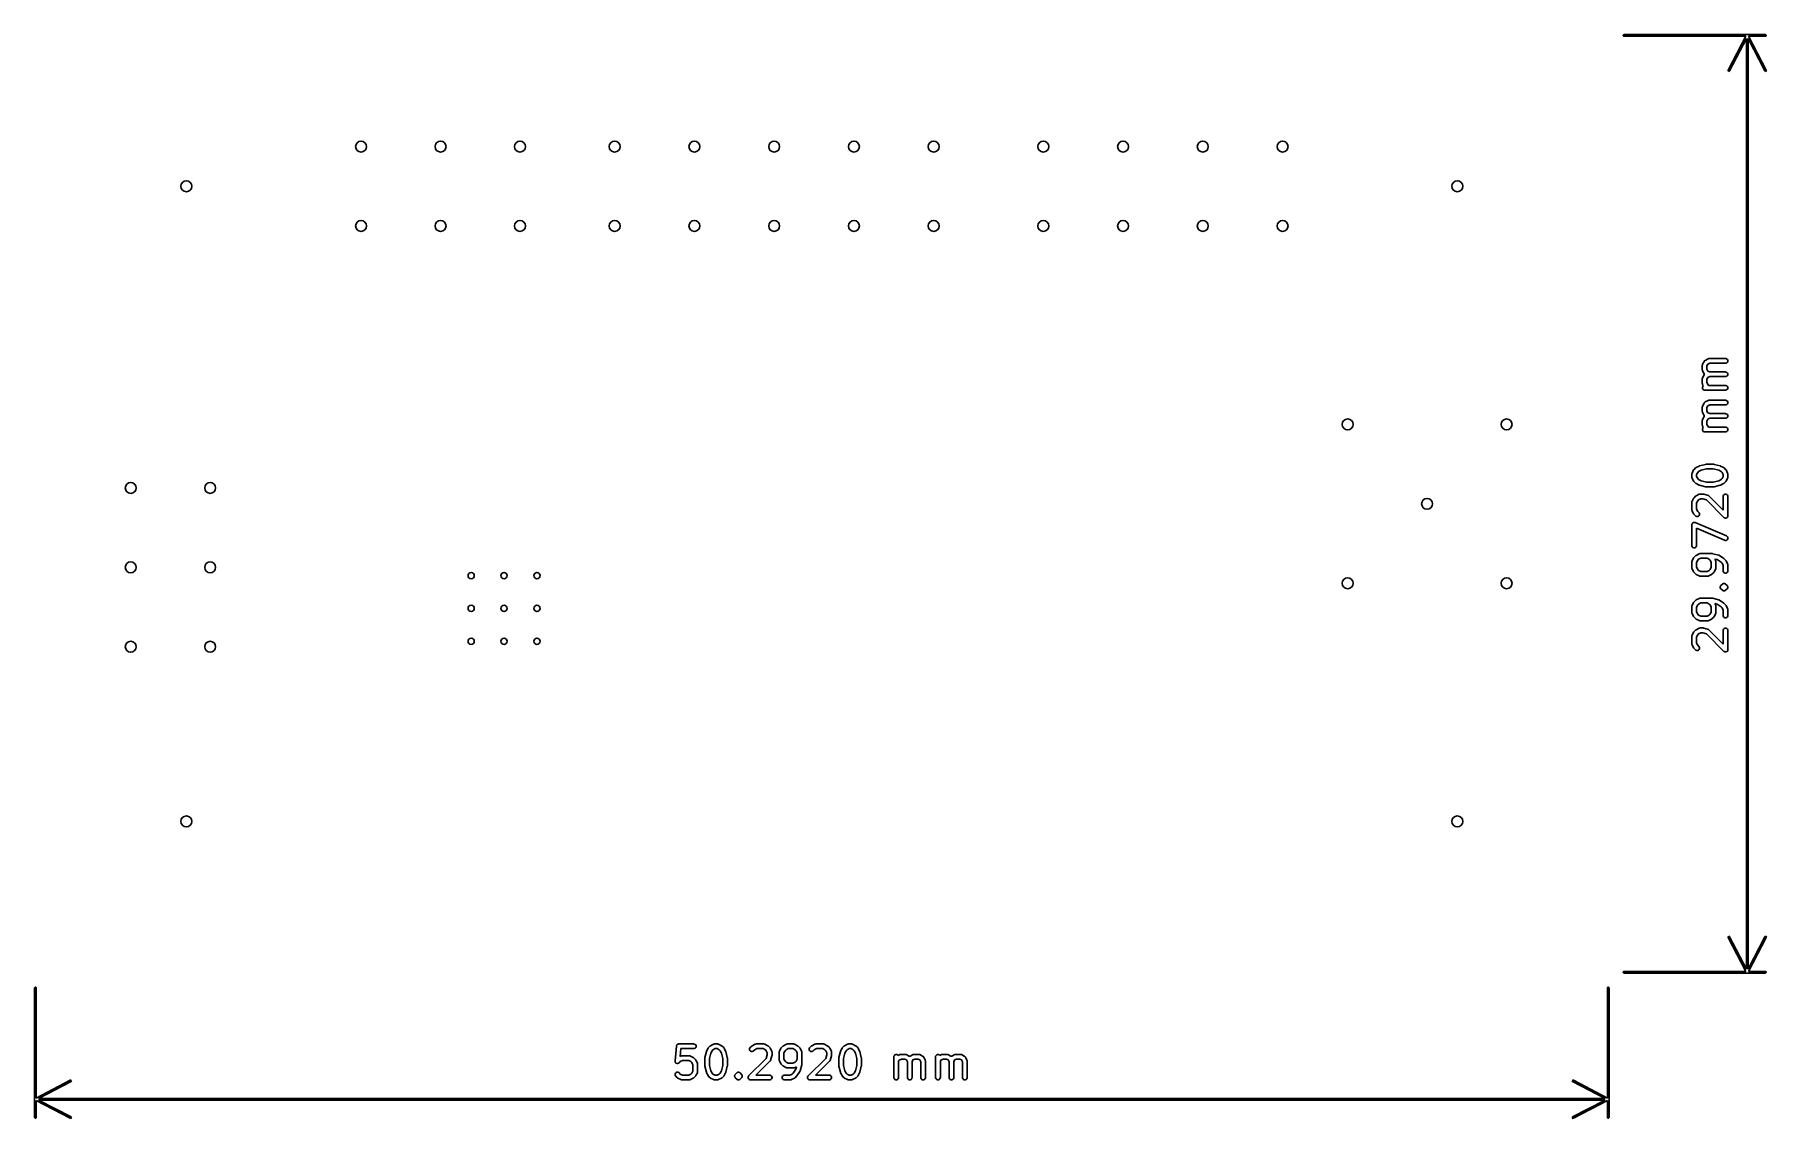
# Model space of a CAD drawing. Extents: x 5.31 to 7.49, y -5.27 to -3.91.
import ezdxf

# ---------------------------------------------------------------- set-up
doc = ezdxf.new("R2010")
doc.units = 0
doc.header["$MEASUREMENT"] = 0
doc.layers.add('BLACK', color=7, linetype='CONTINUOUS')

msp = doc.modelspace()

# ---------------------------------------------------------------- linework, layer by layer
at = {"layer": 'BLACK', "linetype": 'CONTINUOUS'}
for p, q in [((7.3088, -3.9096), (7.3093, -3.9091)), ((7.3088, -3.9104), (7.3088, -3.9096)), ((7.3093, -3.9109), (7.3088, -3.9104)), ((7.3093, -3.9091), (7.3097, -3.909)), ((7.3097, -3.911), (7.3093, -3.9109)), ((7.3097, -3.909), (7.4881, -3.909)), ((7.4634, -3.911), (7.3097, -3.911)), ((7.441, -3.9539), (7.4634, -3.911)), ((7.464, -3.914), (7.4428, -3.9548)), ((7.464, -5.086), (7.464, -3.914)), ((7.4872, -3.9548), (7.466, -3.914)), ((7.466, -3.914), (7.466, -5.086)), ((7.4881, -3.911), (7.4666, -3.911)), ((7.4666, -3.911), (7.489, -3.9539)), ((7.4881, -3.909), (7.4885, -3.9091)), ((7.4885, -3.9109), (7.4881, -3.911)), ((7.4885, -3.9091), (7.489, -3.9096)), ((7.489, -3.9104), (7.4885, -3.9109)), ((7.489, -3.9096), (7.489, -3.9104)), ((7.4409, -3.9543), (7.441, -3.9539)), ((7.4412, -3.955), (7.4409, -3.9543)), ((7.4418, -3.9553), (7.4412, -3.955)), ((7.4425, -3.9551), (7.4418, -3.9553)), ((7.4428, -3.9548), (7.4425, -3.9551)), ((7.4875, -3.9551), (7.4872, -3.9548)), ((7.4882, -3.9553), (7.4875, -3.9551)), ((7.4888, -3.955), (7.4882, -3.9553)), ((7.4891, -3.9543), (7.4888, -3.955)), ((7.489, -3.9539), (7.4891, -3.9543)), ((7.4084, -4.3256), (7.4085, -4.3251)), ((7.4084, -4.3313), (7.4084, -4.3256)), ((7.4085, -4.3318), (7.4084, -4.3313)), ((7.4085, -4.3249), (7.4087, -4.3243)), ((7.4085, -4.325), (7.4085, -4.3249)), ((7.4085, -4.3251), (7.4085, -4.325)), ((7.4085, -4.3319), (7.4085, -4.3318)), ((7.4085, -4.3321), (7.4085, -4.3319)), ((7.4087, -4.3326), (7.4085, -4.3321)), ((7.4087, -4.3243), (7.4106, -4.3206)), ((7.4106, -4.3363), (7.4087, -4.3326)), ((7.4087, -4.3412), (7.4106, -4.3374)), ((7.4106, -4.3206), (7.4107, -4.3205)), ((7.4107, -4.3364), (7.4106, -4.3363)), ((7.4106, -4.3374), (7.4107, -4.3374)), ((7.4107, -4.3204), (7.4109, -4.3201)), ((7.4107, -4.3205), (7.4107, -4.3204)), ((7.4107, -4.3204), (7.4107, -4.3204)), ((7.4107, -4.3365), (7.4107, -4.3364)), ((7.4109, -4.3368), (7.4107, -4.3365)), ((7.4107, -4.3365), (7.4107, -4.3365)), ((7.4107, -4.3373), (7.4109, -4.337)), ((7.4107, -4.3374), (7.4107, -4.3373)), ((7.4107, -4.3373), (7.4107, -4.3373)), ((7.4109, -4.3201), (7.4112, -4.3198)), ((7.411, -4.3369), (7.4109, -4.3368)), ((7.4109, -4.337), (7.411, -4.3369)), ((7.4112, -4.3198), (7.4114, -4.3196)), ((7.4114, -4.3196), (7.4117, -4.3194)), ((7.4117, -4.3194), (7.4118, -4.3193)), ((7.4118, -4.3193), (7.4118, -4.3193)), ((7.4118, -4.3193), (7.4119, -4.3193)), ((7.4119, -4.3193), (7.4157, -4.3174)), ((7.4155, -4.3241), (7.4143, -4.3263)), ((7.4143, -4.3263), (7.4143, -4.3306)), ((7.4143, -4.3306), (7.4155, -4.3328)), ((7.4177, -4.323), (7.4155, -4.3241)), ((7.4155, -4.3328), (7.4177, -4.3339)), ((7.4157, -4.3174), (7.4162, -4.3172)), ((7.4162, -4.3172), (7.4163, -4.3172)), ((7.4163, -4.3172), (7.4164, -4.3171)), ((7.4164, -4.3171), (7.417, -4.3171)), ((7.417, -4.3171), (7.4376, -4.3171)), ((7.4376, -4.323), (7.4177, -4.323)), ((7.4177, -4.3339), (7.4376, -4.3339)), ((7.4376, -4.3171), (7.4382, -4.3171)), ((7.4382, -4.3229), (7.4376, -4.323)), ((7.4376, -4.3339), (7.4382, -4.334)), ((7.4382, -4.3171), (7.4393, -4.3176)), ((7.4393, -4.3225), (7.4382, -4.3229)), ((7.4382, -4.334), (7.4393, -4.3344)), ((7.4393, -4.3176), (7.4401, -4.3184)), ((7.4401, -4.3217), (7.4393, -4.3225)), ((7.4393, -4.3344), (7.4401, -4.3353)), ((7.4401, -4.3184), (7.4405, -4.3194)), ((7.4405, -4.3206), (7.4401, -4.3217)), ((7.4401, -4.3353), (7.4405, -4.3363)), ((7.4405, -4.3375), (7.4401, -4.3385)), ((7.4405, -4.3194), (7.4405, -4.3206)), ((7.4405, -4.3363), (7.4405, -4.3375)), ((7.4084, -4.3425), (7.4085, -4.3419)), ((7.4084, -4.3481), (7.4084, -4.3425)), ((7.4085, -4.3487), (7.4084, -4.3481)), ((7.4085, -4.3417), (7.4087, -4.3412)), ((7.4085, -4.3418), (7.4085, -4.3417)), ((7.4085, -4.3419), (7.4085, -4.3418)), ((7.4085, -4.3488), (7.4085, -4.3487)), ((7.4085, -4.3489), (7.4085, -4.3488)), ((7.4087, -4.3495), (7.4085, -4.3489)), ((7.4085, -4.3532), (7.4089, -4.3521)), ((7.4085, -4.3543), (7.4085, -4.3532)), ((7.4089, -4.3554), (7.4085, -4.3543)), ((7.4097, -4.3514), (7.4087, -4.3495)), ((7.4089, -4.3521), (7.4097, -4.3514)), ((7.4097, -4.3562), (7.4089, -4.3554)), ((7.4108, -4.3567), (7.4097, -4.3562)), ((7.4114, -4.3567), (7.4108, -4.3567)), ((7.4376, -4.3567), (7.4114, -4.3567)), ((7.4155, -4.341), (7.4143, -4.3432)), ((7.4143, -4.3432), (7.4143, -4.3474)), ((7.4143, -4.3474), (7.4157, -4.3501)), ((7.4177, -4.3398), (7.4155, -4.341)), ((7.4157, -4.3501), (7.4164, -4.3508)), ((7.4164, -4.3508), (7.4376, -4.3508)), ((7.4376, -4.3398), (7.4177, -4.3398)), ((7.4382, -4.3398), (7.4376, -4.3398)), ((7.4376, -4.3508), (7.4382, -4.3509)), ((7.4382, -4.3567), (7.4376, -4.3567)), ((7.4393, -4.3394), (7.4382, -4.3398)), ((7.4382, -4.3509), (7.4393, -4.3513)), ((7.4393, -4.3562), (7.4382, -4.3567)), ((7.4401, -4.3385), (7.4393, -4.3394)), ((7.4393, -4.3513), (7.4401, -4.3521)), ((7.4401, -4.3554), (7.4393, -4.3562)), ((7.4401, -4.3521), (7.4405, -4.3532)), ((7.4405, -4.3543), (7.4401, -4.3554)), ((7.4405, -4.3532), (7.4405, -4.3543)), ((7.4084, -4.3781), (7.4085, -4.3776)), ((7.4084, -4.3838), (7.4084, -4.3781)), ((7.4085, -4.3774), (7.4087, -4.3768)), ((7.4085, -4.3775), (7.4085, -4.3774)), ((7.4085, -4.3776), (7.4085, -4.3775)), ((7.4087, -4.3768), (7.4106, -4.3731)), ((7.4106, -4.3731), (7.4107, -4.373)), ((7.4107, -4.3729), (7.4109, -4.3726)), ((7.4107, -4.373), (7.4107, -4.3729)), ((7.4107, -4.3729), (7.4107, -4.3729)), ((7.4109, -4.3726), (7.4112, -4.3723)), ((7.4112, -4.3723), (7.4114, -4.3721)), ((7.4114, -4.3721), (7.4117, -4.3719)), ((7.4117, -4.3719), (7.4118, -4.3718)), ((7.4118, -4.3718), (7.4119, -4.3717)), ((7.4118, -4.3718), (7.4118, -4.3718)), ((7.4119, -4.3717), (7.4157, -4.3699)), ((7.4155, -4.3766), (7.4143, -4.3788)), ((7.4143, -4.3788), (7.4143, -4.3831)), ((7.4177, -4.3755), (7.4155, -4.3766)), ((7.4157, -4.3699), (7.4162, -4.3697)), ((7.4162, -4.3697), (7.4163, -4.3697)), ((7.4163, -4.3697), (7.4164, -4.3696)), ((7.4164, -4.3696), (7.417, -4.3696)), ((7.417, -4.3696), (7.4376, -4.3696)), ((7.4376, -4.3755), (7.4177, -4.3755)), ((7.4376, -4.3696), (7.4382, -4.3696)), ((7.4382, -4.3754), (7.4376, -4.3755)), ((7.4382, -4.3696), (7.4393, -4.3701)), ((7.4393, -4.375), (7.4382, -4.3754)), ((7.4393, -4.3701), (7.4401, -4.3709)), ((7.4401, -4.3742), (7.4393, -4.375)), ((7.4401, -4.3709), (7.4405, -4.3719)), ((7.4405, -4.3731), (7.4401, -4.3742)), ((7.4405, -4.3719), (7.4405, -4.3731)), ((7.4085, -4.3843), (7.4084, -4.3838)), ((7.4084, -4.395), (7.4085, -4.3944)), ((7.4084, -4.4006), (7.4084, -4.395)), ((7.4085, -4.4012), (7.4084, -4.4006)), ((7.4085, -4.3844), (7.4085, -4.3843)), ((7.4085, -4.3845), (7.4085, -4.3844)), ((7.4087, -4.3851), (7.4085, -4.3845)), ((7.4085, -4.3942), (7.4087, -4.3937)), ((7.4085, -4.3943), (7.4085, -4.3942)), ((7.4085, -4.3944), (7.4085, -4.3943)), ((7.4085, -4.4013), (7.4085, -4.4012)), ((7.4085, -4.4014), (7.4085, -4.4013)), ((7.4087, -4.402), (7.4085, -4.4014)), ((7.4106, -4.3888), (7.4087, -4.3851)), ((7.4087, -4.3937), (7.4106, -4.3899)), ((7.4097, -4.4039), (7.4087, -4.402)), ((7.4107, -4.3889), (7.4106, -4.3888)), ((7.4106, -4.3899), (7.4107, -4.3898)), ((7.4107, -4.389), (7.4107, -4.3889)), ((7.4109, -4.3893), (7.4107, -4.389)), ((7.4107, -4.389), (7.4107, -4.389)), ((7.4107, -4.3897), (7.4109, -4.3895)), ((7.4107, -4.3898), (7.4107, -4.3897)), ((7.4107, -4.3898), (7.4107, -4.3898)), ((7.411, -4.3894), (7.4109, -4.3893)), ((7.4109, -4.3895), (7.411, -4.3894)), ((7.4143, -4.3831), (7.4155, -4.3853)), ((7.4155, -4.3935), (7.4143, -4.3957)), ((7.4143, -4.3957), (7.4143, -4.3999)), ((7.4143, -4.3999), (7.4157, -4.4026)), ((7.4155, -4.3853), (7.4177, -4.3864)), ((7.4177, -4.3923), (7.4155, -4.3935)), ((7.4157, -4.4026), (7.4164, -4.4033)), ((7.4164, -4.4033), (7.4376, -4.4033)), ((7.4177, -4.3864), (7.4376, -4.3864)), ((7.4376, -4.3923), (7.4177, -4.3923)), ((7.4376, -4.3864), (7.4382, -4.3865)), ((7.4382, -4.3923), (7.4376, -4.3923)), ((7.4376, -4.4033), (7.4382, -4.4034)), ((7.4382, -4.3865), (7.4393, -4.3869)), ((7.4393, -4.3918), (7.4382, -4.3923)), ((7.4382, -4.4034), (7.4393, -4.4038)), ((7.4393, -4.3869), (7.4401, -4.3877)), ((7.4401, -4.391), (7.4393, -4.3918)), ((7.4401, -4.3877), (7.4405, -4.3888)), ((7.4405, -4.39), (7.4401, -4.391)), ((7.4405, -4.3888), (7.4405, -4.39)), ((7.4085, -4.4057), (7.4089, -4.4046)), ((7.4085, -4.4068), (7.4085, -4.4057)), ((7.4089, -4.4079), (7.4085, -4.4068)), ((7.4089, -4.4046), (7.4097, -4.4039)), ((7.4097, -4.4087), (7.4089, -4.4079)), ((7.4108, -4.4092), (7.4097, -4.4087)), ((7.4114, -4.4092), (7.4108, -4.4092)), ((7.4376, -4.4092), (7.4114, -4.4092)), ((7.4382, -4.4092), (7.4376, -4.4092)), ((7.4393, -4.4087), (7.4382, -4.4092)), ((7.4393, -4.4038), (7.4401, -4.4046)), ((7.4401, -4.4079), (7.4393, -4.4087)), ((7.4401, -4.4046), (7.4405, -4.4057)), ((7.4405, -4.4068), (7.4401, -4.4079)), ((7.4405, -4.4057), (7.4405, -4.4068)), ((7.3953, -4.4625), (7.3954, -4.4619)), ((7.3953, -4.4663), (7.3953, -4.4625)), ((7.3954, -4.4668), (7.3953, -4.4663)), ((7.3954, -4.4617), (7.3956, -4.4612)), ((7.3954, -4.4618), (7.3954, -4.4617)), ((7.3954, -4.4619), (7.3954, -4.4618)), ((7.3954, -4.4669), (7.3954, -4.4668)), ((7.3954, -4.467), (7.3954, -4.4669)), ((7.3956, -4.4676), (7.3954, -4.467)), ((7.3956, -4.4612), (7.3975, -4.4574)), ((7.3975, -4.4713), (7.3956, -4.4676)), ((7.3975, -4.4574), (7.3977, -4.4572)), ((7.3977, -4.457), (7.3978, -4.4569)), ((7.3977, -4.4571), (7.3977, -4.457)), ((7.3977, -4.4572), (7.3977, -4.4571)), ((7.3978, -4.4569), (7.3979, -4.4569)), ((7.3979, -4.4569), (7.398, -4.4567)), ((7.398, -4.4567), (7.3999, -4.4548)), ((7.3999, -4.4548), (7.4001, -4.4546)), ((7.4001, -4.4546), (7.4002, -4.4545)), ((7.4002, -4.4545), (7.4003, -4.4545)), ((7.4003, -4.4545), (7.4004, -4.4544)), ((7.4004, -4.4544), (7.4007, -4.4542)), ((7.4004, -4.4544), (7.4004, -4.4544)), ((7.4007, -4.4542), (7.4044, -4.4524)), ((7.4026, -4.4605), (7.4012, -4.4632)), ((7.4012, -4.4632), (7.4012, -4.4656)), ((7.4012, -4.4656), (7.4026, -4.4683)), ((7.4038, -4.4593), (7.4026, -4.4605)), ((7.4026, -4.4683), (7.4038, -4.4695)), ((7.4068, -4.4578), (7.4038, -4.4593)), ((7.4044, -4.4524), (7.4045, -4.4523)), ((7.4045, -4.4523), (7.4047, -4.4522)), ((7.4045, -4.4523), (7.4045, -4.4523)), ((7.4047, -4.4522), (7.405, -4.4522)), ((7.405, -4.4521), (7.4125, -4.4503)), ((7.405, -4.4522), (7.405, -4.4521)), ((7.405, -4.4522), (7.405, -4.4522)), ((7.4136, -4.4561), (7.4068, -4.4578)), ((7.4125, -4.4503), (7.4126, -4.4503)), ((7.4126, -4.4503), (7.4127, -4.4502)), ((7.4127, -4.4502), (7.4129, -4.4502)), ((7.4129, -4.4502), (7.4131, -4.4502)), ((7.4131, -4.4502), (7.4132, -4.4502)), ((7.4132, -4.4502), (7.4133, -4.4502)), ((7.4133, -4.4502), (7.4226, -4.4502)), ((7.4223, -4.4561), (7.4136, -4.4561)), ((7.4291, -4.4578), (7.4223, -4.4561)), ((7.4226, -4.4502), (7.4227, -4.4502)), ((7.4227, -4.4502), (7.4228, -4.4502)), ((7.4228, -4.4502), (7.423, -4.4502)), ((7.423, -4.4502), (7.4232, -4.4502)), ((7.4232, -4.4502), (7.4232, -4.4503)), ((7.4232, -4.4503), (7.4233, -4.4503)), ((7.4233, -4.4503), (7.4308, -4.4521)), ((7.4321, -4.4593), (7.4291, -4.4578)), ((7.4308, -4.4521), (7.4309, -4.4522)), ((7.4309, -4.4522), (7.4309, -4.4522)), ((7.4309, -4.4522), (7.4312, -4.4522)), ((7.4312, -4.4522), (7.4314, -4.4523)), ((7.4314, -4.4523), (7.4314, -4.4523)), ((7.4314, -4.4523), (7.4315, -4.4524)), ((7.4315, -4.4524), (7.4352, -4.4542)), ((7.4333, -4.4605), (7.4321, -4.4593)), ((7.4321, -4.4695), (7.4333, -4.4683)), ((7.4347, -4.4632), (7.4333, -4.4605)), ((7.4333, -4.4683), (7.4347, -4.4656)), ((7.4347, -4.4656), (7.4347, -4.4632)), ((7.4352, -4.4542), (7.4354, -4.4544)), ((7.4354, -4.4544), (7.4355, -4.4544)), ((7.4355, -4.4544), (7.4356, -4.4545)), ((7.4356, -4.4545), (7.4357, -4.4545)), ((7.4357, -4.4545), (7.4357, -4.4546)), ((7.4357, -4.4546), (7.436, -4.4548)), ((7.436, -4.4548), (7.4378, -4.4567)), ((7.4378, -4.4567), (7.438, -4.4569)), ((7.438, -4.4569), (7.4381, -4.4569)), ((7.4381, -4.4569), (7.4381, -4.457)), ((7.4381, -4.457), (7.4382, -4.4571)), ((7.4382, -4.4571), (7.4382, -4.4572)), ((7.4382, -4.4572), (7.4384, -4.4574)), ((7.4384, -4.4574), (7.4403, -4.4612)), ((7.4403, -4.4676), (7.4384, -4.4713)), ((7.4403, -4.4612), (7.4405, -4.4617)), ((7.4405, -4.467), (7.4403, -4.4676)), ((7.4405, -4.4617), (7.4405, -4.4618)), ((7.4405, -4.4618), (7.4405, -4.4619)), ((7.4405, -4.4619), (7.4406, -4.4625)), ((7.4406, -4.4663), (7.4405, -4.4668)), ((7.4405, -4.4668), (7.4405, -4.4669)), ((7.4405, -4.4669), (7.4405, -4.467)), ((7.4406, -4.4625), (7.4406, -4.4663)), ((7.3977, -4.4716), (7.3975, -4.4713)), ((7.3977, -4.4717), (7.3977, -4.4716)), ((7.3977, -4.4716), (7.3977, -4.4716)), ((7.3978, -4.4718), (7.3977, -4.4717)), ((7.3979, -4.4719), (7.3978, -4.4718)), ((7.398, -4.4721), (7.3979, -4.4719)), ((7.3999, -4.474), (7.398, -4.4721)), ((7.398, -4.4923), (7.3999, -4.4904)), ((7.4001, -4.4742), (7.3999, -4.474)), ((7.3999, -4.4904), (7.4001, -4.4902)), ((7.4002, -4.4742), (7.4001, -4.4742)), ((7.4001, -4.4902), (7.4002, -4.4902)), ((7.4003, -4.4743), (7.4002, -4.4742)), ((7.4002, -4.4902), (7.4003, -4.4901)), ((7.4004, -4.4743), (7.4003, -4.4743)), ((7.4003, -4.4901), (7.4004, -4.49)), ((7.4004, -4.4744), (7.4004, -4.4743)), ((7.4007, -4.4745), (7.4004, -4.4744)), ((7.4004, -4.49), (7.4007, -4.4899)), ((7.4004, -4.49), (7.4004, -4.49)), ((7.4044, -4.4764), (7.4007, -4.4745)), ((7.4007, -4.4899), (7.4044, -4.488)), ((7.4038, -4.4695), (7.4068, -4.471)), ((7.4045, -4.4764), (7.4044, -4.4764)), ((7.4044, -4.488), (7.405, -4.4878)), ((7.4047, -4.4765), (7.4045, -4.4764)), ((7.4045, -4.4764), (7.4045, -4.4764)), ((7.405, -4.4766), (7.4047, -4.4765)), ((7.4125, -4.4785), (7.405, -4.4766)), ((7.405, -4.4766), (7.405, -4.4766)), ((7.405, -4.4766), (7.405, -4.4766)), ((7.405, -4.4878), (7.4051, -4.4878)), ((7.4051, -4.4878), (7.4052, -4.4877)), ((7.4052, -4.4877), (7.4058, -4.4877)), ((7.4058, -4.4877), (7.4095, -4.4877)), ((7.4068, -4.471), (7.4136, -4.4727)), ((7.4095, -4.4877), (7.4098, -4.4877)), ((7.4098, -4.4877), (7.4099, -4.4877)), ((7.4099, -4.4877), (7.41, -4.4877)), ((7.41, -4.4877), (7.4101, -4.4877)), ((7.4101, -4.4877), (7.4102, -4.4878)), ((7.4102, -4.4878), (7.4104, -4.4878)), ((7.4104, -4.4878), (7.4161, -4.4897)), ((7.4126, -4.4785), (7.4125, -4.4785)), ((7.4127, -4.4785), (7.4126, -4.4785)), ((7.4129, -4.4785), (7.4127, -4.4785)), ((7.4131, -4.4786), (7.4129, -4.4785)), ((7.4132, -4.4786), (7.4131, -4.4786)), ((7.4133, -4.4786), (7.4132, -4.4786)), ((7.4226, -4.4786), (7.4133, -4.4786)), ((7.4136, -4.4727), (7.4223, -4.4727)), ((7.4161, -4.4897), (7.4166, -4.4899)), ((7.4166, -4.4899), (7.4167, -4.49)), ((7.4167, -4.49), (7.4168, -4.49)), ((7.4168, -4.49), (7.4172, -4.4904)), ((7.4172, -4.4904), (7.4347, -4.5079)), ((7.4223, -4.4727), (7.4291, -4.471)), ((7.4227, -4.4786), (7.4226, -4.4786)), ((7.4228, -4.4786), (7.4227, -4.4786)), ((7.423, -4.4785), (7.4228, -4.4786)), ((7.4232, -4.4785), (7.423, -4.4785)), ((7.4233, -4.4785), (7.4232, -4.4785)), ((7.4232, -4.4785), (7.4232, -4.4785)), ((7.4308, -4.4766), (7.4233, -4.4785)), ((7.4291, -4.471), (7.4321, -4.4695)), ((7.4309, -4.4766), (7.4308, -4.4766)), ((7.4312, -4.4765), (7.4309, -4.4766)), ((7.4309, -4.4766), (7.4309, -4.4766)), ((7.4314, -4.4764), (7.4312, -4.4765)), ((7.4315, -4.4764), (7.4314, -4.4764)), ((7.4314, -4.4764), (7.4314, -4.4764)), ((7.4352, -4.4745), (7.4315, -4.4764)), ((7.4347, -4.4901), (7.4352, -4.489)), ((7.4347, -4.4906), (7.4347, -4.4901)), ((7.4347, -4.5079), (7.4347, -4.4906)), ((7.4354, -4.4744), (7.4352, -4.4745)), ((7.4352, -4.489), (7.436, -4.4882)), ((7.4355, -4.4743), (7.4354, -4.4744)), ((7.4356, -4.4743), (7.4355, -4.4743)), ((7.4357, -4.4742), (7.4356, -4.4743)), ((7.436, -4.474), (7.4357, -4.4742)), ((7.4357, -4.4742), (7.4357, -4.4742)), ((7.4378, -4.4721), (7.436, -4.474)), ((7.436, -4.4882), (7.4371, -4.4877)), ((7.4371, -4.4877), (7.4382, -4.4877)), ((7.438, -4.4719), (7.4378, -4.4721)), ((7.4381, -4.4718), (7.438, -4.4719)), ((7.4382, -4.4716), (7.4381, -4.4717)), ((7.4381, -4.4717), (7.4381, -4.4718)), ((7.4384, -4.4713), (7.4382, -4.4716)), ((7.4382, -4.4716), (7.4382, -4.4716)), ((7.4382, -4.4877), (7.4393, -4.4882)), ((7.4393, -4.4882), (7.4401, -4.489)), ((7.4401, -4.489), (7.4405, -4.4901)), ((7.4405, -4.4901), (7.4406, -4.4906)), ((7.4406, -4.4906), (7.4406, -4.515)), ((7.3953, -4.4981), (7.3954, -4.4975)), ((7.3953, -4.5075), (7.3953, -4.4981)), ((7.3954, -4.5081), (7.3953, -4.5075)), ((7.3954, -4.4973), (7.3956, -4.4968)), ((7.3954, -4.4975), (7.3954, -4.4973)), ((7.3954, -4.4975), (7.3954, -4.4975)), ((7.3954, -4.5082), (7.3954, -4.5081)), ((7.3954, -4.5083), (7.3954, -4.5082)), ((7.3956, -4.5088), (7.3954, -4.5083)), ((7.3956, -4.4968), (7.3975, -4.4931)), ((7.3975, -4.5126), (7.3956, -4.5088)), ((7.3975, -4.4931), (7.3977, -4.4928)), ((7.3977, -4.5128), (7.3975, -4.5126)), ((7.3977, -4.4927), (7.3978, -4.4926)), ((7.3977, -4.4928), (7.3977, -4.4927)), ((7.3977, -4.4927), (7.3977, -4.4927)), ((7.3978, -4.4926), (7.3979, -4.4925)), ((7.3979, -4.4925), (7.398, -4.4923)), ((7.4026, -4.4961), (7.4012, -4.4988)), ((7.4012, -4.4988), (7.4012, -4.5068)), ((7.4012, -4.5068), (7.4026, -4.5095)), ((7.4038, -4.4949), (7.4026, -4.4961)), ((7.4026, -4.5095), (7.4041, -4.511)), ((7.4065, -4.4936), (7.4038, -4.4949)), ((7.4041, -4.511), (7.4045, -4.5115)), ((7.4045, -4.5115), (7.4049, -4.5125)), ((7.4049, -4.5125), (7.4049, -4.5137)), ((7.409, -4.4936), (7.4065, -4.4936)), ((7.4135, -4.4951), (7.409, -4.4936)), ((7.4355, -4.5171), (7.4135, -4.4951)), ((7.3953, -4.5262), (7.3954, -4.5257)), ((7.3953, -4.5525), (7.3953, -4.5262)), ((7.3954, -4.5256), (7.3956, -4.5251)), ((7.3954, -4.5257), (7.3954, -4.5256)), ((7.3954, -4.5257), (7.3954, -4.5257)), ((7.3956, -4.5251), (7.3958, -4.5246)), ((7.3958, -4.5246), (7.3962, -4.5242)), ((7.3958, -4.5246), (7.3958, -4.5246)), ((7.3958, -4.5246), (7.3958, -4.5246)), ((7.3962, -4.5242), (7.3966, -4.5238)), ((7.3966, -4.5238), (7.3966, -4.5238)), ((7.3966, -4.5238), (7.3967, -4.5238)), ((7.3967, -4.5238), (7.3972, -4.5236)), ((7.3972, -4.5236), (7.3977, -4.5234)), ((7.3977, -4.5129), (7.3977, -4.5128)), ((7.3977, -4.513), (7.3977, -4.5129)), ((7.3978, -4.5131), (7.3977, -4.513)), ((7.3977, -4.5234), (7.3977, -4.5233)), ((7.3977, -4.5233), (7.3983, -4.5234)), ((7.3977, -4.5234), (7.3977, -4.5234)), ((7.3979, -4.5131), (7.3978, -4.5131)), ((7.398, -4.5133), (7.3979, -4.5131)), ((7.3999, -4.5152), (7.398, -4.5133)), ((7.3983, -4.5234), (7.3988, -4.5234)), ((7.3988, -4.5234), (7.3989, -4.5234)), ((7.3989, -4.5234), (7.3989, -4.5234)), ((7.3989, -4.5234), (7.3994, -4.5235)), ((7.3994, -4.5235), (7.4388, -4.5404)), ((7.4004, -4.5156), (7.3999, -4.5152)), ((7.4014, -4.516), (7.4004, -4.5156)), ((7.4365, -4.5458), (7.4012, -4.5307)), ((7.4012, -4.5307), (7.4012, -4.5525)), ((7.4026, -4.516), (7.4014, -4.516)), ((7.4037, -4.5156), (7.4026, -4.516)), ((7.4045, -4.5148), (7.4037, -4.5156)), ((7.4049, -4.5137), (7.4045, -4.5148)), ((7.436, -4.5175), (7.4355, -4.5171)), ((7.4367, -4.5178), (7.436, -4.5175)), ((7.4371, -4.5179), (7.4367, -4.5178)), ((7.4382, -4.5179), (7.4371, -4.5179)), ((7.4371, -4.5179), (7.4371, -4.5179)), ((7.4393, -4.5175), (7.4382, -4.5179)), ((7.4401, -4.5166), (7.4393, -4.5175)), ((7.4404, -4.5159), (7.4401, -4.5166)), ((7.4405, -4.5156), (7.4404, -4.5159)), ((7.4406, -4.515), (7.4405, -4.5156)), ((7.3954, -4.5531), (7.3953, -4.5525)), ((7.3958, -4.5541), (7.3954, -4.5531)), ((7.3966, -4.5549), (7.3958, -4.5541)), ((7.3977, -4.5554), (7.3966, -4.5549)), ((7.3988, -4.5554), (7.3977, -4.5554)), ((7.3999, -4.5549), (7.3988, -4.5554)), ((7.4007, -4.5541), (7.3999, -4.5549)), ((7.4012, -4.5531), (7.4007, -4.5541)), ((7.4012, -4.5525), (7.4012, -4.5531)), ((7.437, -4.546), (7.4365, -4.5458)), ((7.4382, -4.546), (7.437, -4.546)), ((7.4392, -4.5456), (7.4382, -4.546)), ((7.4388, -4.5404), (7.4393, -4.5407)), ((7.4401, -4.5448), (7.4392, -4.5456)), ((7.4393, -4.5407), (7.4401, -4.5415)), ((7.4401, -4.5415), (7.4405, -4.5426)), ((7.4405, -4.5437), (7.4401, -4.5448)), ((7.4405, -4.5426), (7.4405, -4.5437)), ((7.3953, -4.5731), (7.3954, -4.5725)), ((7.3953, -4.5806), (7.3953, -4.5731)), ((7.3954, -4.5723), (7.3956, -4.5718)), ((7.3954, -4.5724), (7.3954, -4.5723)), ((7.3954, -4.5725), (7.3954, -4.5724)), ((7.3956, -4.5718), (7.3975, -4.568)), ((7.3975, -4.568), (7.3977, -4.5678)), ((7.3977, -4.5677), (7.3977, -4.5676)), ((7.3977, -4.5676), (7.3978, -4.5676)), ((7.3977, -4.5678), (7.3977, -4.5677)), ((7.3978, -4.5676), (7.3979, -4.5675)), ((7.3979, -4.5675), (7.398, -4.5673)), ((7.398, -4.5673), (7.3999, -4.5654)), ((7.3999, -4.5654), (7.4001, -4.5652)), ((7.4001, -4.5652), (7.4002, -4.5652)), ((7.4002, -4.5652), (7.4003, -4.5651)), ((7.4003, -4.5651), (7.4004, -4.565)), ((7.4004, -4.565), (7.4007, -4.5649)), ((7.4004, -4.565), (7.4004, -4.565)), ((7.4007, -4.5649), (7.4044, -4.563)), ((7.4026, -4.5711), (7.4012, -4.5738)), ((7.4012, -4.5738), (7.4012, -4.5799)), ((7.4038, -4.5699), (7.4026, -4.5711)), ((7.4065, -4.5686), (7.4038, -4.5699)), ((7.4044, -4.563), (7.405, -4.5628)), ((7.405, -4.5628), (7.4051, -4.5628)), ((7.4051, -4.5628), (7.4052, -4.5627)), ((7.4052, -4.5627), (7.4058, -4.5627)), ((7.4058, -4.5627), (7.4208, -4.5627)), ((7.4144, -4.5686), (7.4065, -4.5686)), ((7.4171, -4.5699), (7.4144, -4.5686)), ((7.4183, -4.5711), (7.4171, -4.5699)), ((7.4197, -4.5738), (7.4183, -4.5711)), ((7.4197, -4.5799), (7.4197, -4.5738)), ((7.4208, -4.5627), (7.4209, -4.5627)), ((7.4209, -4.5627), (7.4209, -4.5627)), ((7.4209, -4.5627), (7.4211, -4.5627)), ((7.4211, -4.5627), (7.4213, -4.5627)), ((7.4213, -4.5627), (7.4214, -4.5627)), ((7.4214, -4.5627), (7.4215, -4.5628)), ((7.4215, -4.5628), (7.429, -4.5646)), ((7.427, -4.5702), (7.4241, -4.5695)), ((7.4241, -4.5695), (7.4253, -4.5718)), ((7.4253, -4.5718), (7.4255, -4.5723)), ((7.4255, -4.5723), (7.4255, -4.5724)), ((7.4255, -4.5724), (7.4255, -4.5725)), ((7.4255, -4.5725), (7.4256, -4.5731)), ((7.4256, -4.5731), (7.4256, -4.5806)), ((7.432, -4.5735), (7.427, -4.5702)), ((7.429, -4.5646), (7.4293, -4.5647)), ((7.4293, -4.5647), (7.4294, -4.5648)), ((7.4294, -4.5648), (7.4294, -4.5648)), ((7.4294, -4.5648), (7.4295, -4.5648)), ((7.4295, -4.5648), (7.4296, -4.5649)), ((7.4296, -4.5649), (7.4299, -4.565)), ((7.4299, -4.565), (7.4355, -4.5688)), ((7.4333, -4.5749), (7.432, -4.5735)), ((7.4347, -4.5776), (7.4333, -4.5749)), ((7.4347, -4.5844), (7.4347, -4.5776)), ((7.4355, -4.5688), (7.4355, -4.5688)), ((7.4355, -4.5688), (7.4355, -4.5688)), ((7.4355, -4.5688), (7.4357, -4.569)), ((7.4357, -4.569), (7.436, -4.5692)), ((7.436, -4.5692), (7.436, -4.5692)), ((7.436, -4.5692), (7.436, -4.5692)), ((7.436, -4.5692), (7.4378, -4.571)), ((7.4378, -4.571), (7.438, -4.5713)), ((7.438, -4.5713), (7.4381, -4.5713)), ((7.4381, -4.5713), (7.4381, -4.5714)), ((7.4381, -4.5714), (7.4382, -4.5715)), ((7.4382, -4.5715), (7.4382, -4.5715)), ((7.4382, -4.5715), (7.4384, -4.5718)), ((7.4384, -4.5718), (7.4403, -4.5755)), ((7.4403, -4.5755), (7.4405, -4.5761)), ((7.4405, -4.5761), (7.4405, -4.5762)), ((7.4405, -4.5762), (7.4405, -4.5763)), ((7.4405, -4.5763), (7.4406, -4.5769)), ((7.4406, -4.5769), (7.4406, -4.5844)), ((7.3954, -4.5812), (7.3953, -4.5806)), ((7.3954, -4.5813), (7.3954, -4.5812)), ((7.3954, -4.5814), (7.3954, -4.5813)), ((7.3956, -4.5819), (7.3954, -4.5814)), ((7.3975, -4.5857), (7.3956, -4.5819)), ((7.3977, -4.5859), (7.3975, -4.5857)), ((7.3977, -4.586), (7.3977, -4.5859)), ((7.3977, -4.5861), (7.3977, -4.586)), ((7.3978, -4.5862), (7.3977, -4.5861)), ((7.3979, -4.5862), (7.3978, -4.5862)), ((7.398, -4.5865), (7.3979, -4.5862)), ((7.3999, -4.5883), (7.398, -4.5865)), ((7.4001, -4.5885), (7.3999, -4.5883)), ((7.4002, -4.5886), (7.4001, -4.5885)), ((7.4003, -4.5886), (7.4002, -4.5886)), ((7.4004, -4.5887), (7.4003, -4.5886)), ((7.4007, -4.5889), (7.4004, -4.5887)), ((7.4004, -4.5887), (7.4004, -4.5887)), ((7.4044, -4.5908), (7.4007, -4.5889)), ((7.4012, -4.5799), (7.4026, -4.5826)), ((7.4026, -4.5826), (7.4038, -4.5838)), ((7.4038, -4.5838), (7.4065, -4.5852)), ((7.405, -4.591), (7.4044, -4.5908)), ((7.4051, -4.591), (7.405, -4.591)), ((7.4052, -4.591), (7.4051, -4.591)), ((7.4058, -4.5911), (7.4052, -4.591)), ((7.4151, -4.5911), (7.4058, -4.5911)), ((7.4065, -4.5852), (7.4144, -4.5852)), ((7.4144, -4.5852), (7.4171, -4.5838)), ((7.4157, -4.591), (7.4151, -4.5911)), ((7.4158, -4.591), (7.4157, -4.591)), ((7.4159, -4.591), (7.4158, -4.591)), ((7.4165, -4.5908), (7.4159, -4.591)), ((7.4202, -4.5889), (7.4165, -4.5908)), ((7.4171, -4.5838), (7.4183, -4.5826)), ((7.4183, -4.5826), (7.4197, -4.5799)), ((7.4205, -4.5887), (7.4202, -4.5889)), ((7.4206, -4.5886), (7.4205, -4.5887)), ((7.4205, -4.5887), (7.4205, -4.5887)), ((7.4207, -4.5886), (7.4206, -4.5886)), ((7.421, -4.5883), (7.4207, -4.5885)), ((7.4207, -4.5885), (7.4207, -4.5886)), ((7.4228, -4.5865), (7.421, -4.5883)), ((7.423, -4.5862), (7.4228, -4.5865)), ((7.4231, -4.5862), (7.423, -4.5862)), ((7.4232, -4.586), (7.4231, -4.5861)), ((7.4231, -4.5861), (7.4231, -4.5862)), ((7.4234, -4.5857), (7.4232, -4.5859)), ((7.4232, -4.5859), (7.4232, -4.586)), ((7.4253, -4.5819), (7.4234, -4.5857)), ((7.4255, -4.5814), (7.4253, -4.5819)), ((7.4256, -4.5806), (7.4255, -4.5812)), ((7.4255, -4.5812), (7.4255, -4.5813)), ((7.4255, -4.5813), (7.4255, -4.5814)), ((7.4347, -4.5849), (7.4347, -4.5844)), ((7.4352, -4.586), (7.4347, -4.5849)), ((7.436, -4.5868), (7.4352, -4.586)), ((7.4371, -4.5873), (7.436, -4.5868)), ((7.4382, -4.5873), (7.4371, -4.5873)), ((7.4393, -4.5868), (7.4382, -4.5873)), ((7.4401, -4.586), (7.4393, -4.5868)), ((7.4405, -4.5849), (7.4401, -4.586)), ((7.4406, -4.5844), (7.4405, -4.5849)), ((7.398, -4.6235), (7.3999, -4.6216)), ((7.3999, -4.6216), (7.4001, -4.6215)), ((7.4001, -4.6215), (7.4002, -4.6214)), ((7.4002, -4.6214), (7.4003, -4.6213)), ((7.4003, -4.6213), (7.4004, -4.6213)), ((7.4004, -4.6212), (7.4007, -4.6211)), ((7.4004, -4.6213), (7.4004, -4.6212)), ((7.4007, -4.6211), (7.4044, -4.6192)), ((7.4044, -4.6192), (7.405, -4.619)), ((7.405, -4.619), (7.4051, -4.619)), ((7.4051, -4.619), (7.4052, -4.619)), ((7.4052, -4.619), (7.4058, -4.6189)), ((7.4058, -4.6189), (7.4208, -4.6189)), ((7.4208, -4.6189), (7.4209, -4.6189)), ((7.4209, -4.6189), (7.4209, -4.6189)), ((7.4209, -4.6189), (7.4211, -4.6189)), ((7.4211, -4.6189), (7.4213, -4.619)), ((7.4213, -4.619), (7.4214, -4.619)), ((7.4214, -4.619), (7.4215, -4.619)), ((7.4215, -4.619), (7.429, -4.6209)), ((7.429, -4.6209), (7.4293, -4.621)), ((7.4293, -4.621), (7.4294, -4.621)), ((7.4294, -4.621), (7.4294, -4.621)), ((7.4294, -4.621), (7.4295, -4.6211)), ((7.4295, -4.6211), (7.4296, -4.6211)), ((7.4296, -4.6211), (7.4299, -4.6213)), ((7.4299, -4.6213), (7.4355, -4.625)), ((7.431, -4.6044), (7.4313, -4.6037)), ((7.431, -4.6056), (7.431, -4.6044)), ((7.4314, -4.6066), (7.431, -4.6056)), ((7.4313, -4.6037), (7.4314, -4.6033)), ((7.4314, -4.6033), (7.4318, -4.6029)), ((7.4314, -4.6033), (7.4314, -4.6033)), ((7.4318, -4.6071), (7.4314, -4.6066)), ((7.4314, -4.6066), (7.4314, -4.6066)), ((7.4318, -4.6029), (7.4337, -4.601)), ((7.4337, -4.6089), (7.4318, -4.6071)), ((7.4337, -4.601), (7.4341, -4.6007)), ((7.4341, -4.6093), (7.4337, -4.6089)), ((7.4341, -4.6007), (7.4352, -4.6002)), ((7.4352, -4.6098), (7.4341, -4.6093)), ((7.4352, -4.6002), (7.4363, -4.6002)), ((7.4363, -4.6098), (7.4352, -4.6098)), ((7.4363, -4.6002), (7.4374, -4.6007)), ((7.4374, -4.6093), (7.4363, -4.6098)), ((7.4374, -4.6007), (7.4374, -4.6007)), ((7.4374, -4.6007), (7.4378, -4.601)), ((7.4378, -4.6089), (7.4374, -4.6093)), ((7.4378, -4.601), (7.4397, -4.6029)), ((7.4397, -4.6071), (7.4378, -4.6089)), ((7.4397, -4.6029), (7.4401, -4.6033)), ((7.4401, -4.6066), (7.4397, -4.6071)), ((7.4401, -4.6033), (7.4402, -4.6037)), ((7.4405, -4.6056), (7.4401, -4.6066)), ((7.4402, -4.6037), (7.4405, -4.6044)), ((7.4405, -4.6044), (7.4405, -4.6056)), ((7.3953, -4.6294), (7.3954, -4.6288)), ((7.3953, -4.6369), (7.3953, -4.6294)), ((7.3954, -4.6374), (7.3953, -4.6369)), ((7.3954, -4.6286), (7.3956, -4.628)), ((7.3954, -4.6287), (7.3954, -4.6286)), ((7.3954, -4.6288), (7.3954, -4.6287)), ((7.3954, -4.6375), (7.3954, -4.6374)), ((7.3954, -4.6376), (7.3954, -4.6375)), ((7.3956, -4.6382), (7.3954, -4.6376)), ((7.3956, -4.628), (7.3975, -4.6243)), ((7.3975, -4.6419), (7.3956, -4.6382)), ((7.3975, -4.6243), (7.3977, -4.624)), ((7.3977, -4.6422), (7.3975, -4.6419)), ((7.3977, -4.6239), (7.3978, -4.6238)), ((7.3977, -4.624), (7.3977, -4.6239)), ((7.3977, -4.624), (7.3977, -4.624)), ((7.3977, -4.6423), (7.3977, -4.6422)), ((7.3977, -4.6422), (7.3977, -4.6422)), ((7.3978, -4.6424), (7.3977, -4.6423)), ((7.3978, -4.6238), (7.3979, -4.6237)), ((7.3979, -4.6425), (7.3978, -4.6424)), ((7.3979, -4.6237), (7.398, -4.6235)), ((7.398, -4.6427), (7.3979, -4.6425)), ((7.3999, -4.6446), (7.398, -4.6427)), ((7.4026, -4.6274), (7.4012, -4.6301)), ((7.4012, -4.6301), (7.4012, -4.6362)), ((7.4012, -4.6362), (7.4026, -4.6389)), ((7.4038, -4.6262), (7.4026, -4.6274)), ((7.4026, -4.6389), (7.4038, -4.6401)), ((7.4065, -4.6248), (7.4038, -4.6262)), ((7.4038, -4.6401), (7.4065, -4.6414)), ((7.4144, -4.6248), (7.4065, -4.6248)), ((7.4065, -4.6414), (7.4144, -4.6414)), ((7.4171, -4.6262), (7.4144, -4.6248)), ((7.4144, -4.6414), (7.4171, -4.6401)), ((7.4183, -4.6274), (7.4171, -4.6262)), ((7.4171, -4.6401), (7.4183, -4.6389)), ((7.4197, -4.6301), (7.4183, -4.6274)), ((7.4183, -4.6389), (7.4197, -4.6362)), ((7.4197, -4.6362), (7.4197, -4.6301)), ((7.4228, -4.6427), (7.421, -4.6446)), ((7.423, -4.6425), (7.4228, -4.6427)), ((7.4231, -4.6424), (7.423, -4.6425)), ((7.4232, -4.6422), (7.4231, -4.6423)), ((7.4231, -4.6423), (7.4231, -4.6424)), ((7.4234, -4.6419), (7.4232, -4.6422)), ((7.4232, -4.6422), (7.4232, -4.6422)), ((7.4253, -4.6382), (7.4234, -4.6419)), ((7.427, -4.6265), (7.4241, -4.6257)), ((7.4241, -4.6257), (7.4253, -4.628)), ((7.4253, -4.628), (7.4255, -4.6286)), ((7.4255, -4.6376), (7.4253, -4.6382)), ((7.4255, -4.6286), (7.4255, -4.6287)), ((7.4255, -4.6287), (7.4255, -4.6288)), ((7.4255, -4.6288), (7.4256, -4.6294)), ((7.4256, -4.6369), (7.4255, -4.6374)), ((7.4255, -4.6374), (7.4255, -4.6375)), ((7.4255, -4.6375), (7.4255, -4.6376)), ((7.4256, -4.6294), (7.4256, -4.6369)), ((7.432, -4.6298), (7.427, -4.6265)), ((7.4333, -4.6311), (7.432, -4.6298)), ((7.4347, -4.6338), (7.4333, -4.6311)), ((7.4347, -4.6406), (7.4347, -4.6338)), ((7.4347, -4.6412), (7.4347, -4.6406)), ((7.4352, -4.6422), (7.4347, -4.6412)), ((7.436, -4.6431), (7.4352, -4.6422)), ((7.4355, -4.625), (7.4355, -4.625)), ((7.4355, -4.625), (7.4355, -4.625)), ((7.4355, -4.625), (7.4357, -4.6252)), ((7.4357, -4.6252), (7.436, -4.6254)), ((7.436, -4.6254), (7.436, -4.6254)), ((7.436, -4.6254), (7.436, -4.6254)), ((7.436, -4.6254), (7.4378, -4.6273)), ((7.4371, -4.6435), (7.436, -4.6431)), ((7.4382, -4.6435), (7.4371, -4.6435)), ((7.4378, -4.6273), (7.438, -4.6275)), ((7.438, -4.6275), (7.4381, -4.6275)), ((7.4381, -4.6275), (7.4381, -4.6276)), ((7.4381, -4.6276), (7.4382, -4.6277)), ((7.4382, -4.6277), (7.4382, -4.6278)), ((7.4382, -4.6278), (7.4384, -4.628)), ((7.4393, -4.6431), (7.4382, -4.6435)), ((7.4384, -4.628), (7.4403, -4.6318)), ((7.4401, -4.6422), (7.4393, -4.6431)), ((7.4405, -4.6412), (7.4401, -4.6422)), ((7.4403, -4.6318), (7.4405, -4.6323)), ((7.4405, -4.6323), (7.4405, -4.6324)), ((7.4405, -4.6324), (7.4405, -4.6325)), ((7.4405, -4.6325), (7.4406, -4.6331)), ((7.4406, -4.6406), (7.4405, -4.6412)), ((7.4406, -4.6331), (7.4406, -4.6406)), ((7.3956, -4.6655), (7.3975, -4.6618)), ((7.3975, -4.6618), (7.3977, -4.6615)), ((7.3977, -4.6614), (7.3978, -4.6613)), ((7.3977, -4.6615), (7.3977, -4.6614)), ((7.3977, -4.6615), (7.3977, -4.6615)), ((7.3978, -4.6613), (7.3979, -4.6612)), ((7.3979, -4.6612), (7.398, -4.661)), ((7.398, -4.661), (7.3999, -4.6591)), ((7.4001, -4.6448), (7.3999, -4.6446)), ((7.3999, -4.6591), (7.4001, -4.659)), ((7.4002, -4.6448), (7.4001, -4.6448)), ((7.4001, -4.659), (7.4002, -4.6589)), ((7.4003, -4.6449), (7.4002, -4.6448)), ((7.4002, -4.6589), (7.4003, -4.6588)), ((7.4004, -4.6449), (7.4003, -4.6449)), ((7.4003, -4.6588), (7.4004, -4.6588)), ((7.4004, -4.645), (7.4004, -4.6449)), ((7.4007, -4.6451), (7.4004, -4.645)), ((7.4004, -4.6587), (7.4007, -4.6586)), ((7.4004, -4.6588), (7.4004, -4.6587)), ((7.4044, -4.647), (7.4007, -4.6451)), ((7.4007, -4.6586), (7.4044, -4.6567)), ((7.4026, -4.6649), (7.4012, -4.6676)), ((7.4038, -4.6637), (7.4026, -4.6649)), ((7.4065, -4.6623), (7.4038, -4.6637)), ((7.405, -4.6472), (7.4044, -4.647)), ((7.4044, -4.6567), (7.405, -4.6565)), ((7.4051, -4.6472), (7.405, -4.6472)), ((7.405, -4.6565), (7.4051, -4.6565)), ((7.4052, -4.6473), (7.4051, -4.6472)), ((7.4051, -4.6565), (7.4052, -4.6565)), ((7.4058, -4.6473), (7.4052, -4.6473)), ((7.4052, -4.6565), (7.4058, -4.6564)), ((7.4151, -4.6473), (7.4058, -4.6473)), ((7.4058, -4.6564), (7.4095, -4.6564)), ((7.409, -4.6623), (7.4065, -4.6623)), ((7.4135, -4.6638), (7.409, -4.6623)), ((7.4095, -4.6564), (7.4098, -4.6564)), ((7.4098, -4.6564), (7.4099, -4.6564)), ((7.4099, -4.6564), (7.41, -4.6564)), ((7.41, -4.6564), (7.4101, -4.6565)), ((7.4101, -4.6565), (7.4102, -4.6565)), ((7.4102, -4.6565), (7.4104, -4.6566)), ((7.4104, -4.6566), (7.4161, -4.6584)), ((7.4355, -4.6858), (7.4135, -4.6638)), ((7.4157, -4.6473), (7.4151, -4.6473)), ((7.4158, -4.6472), (7.4157, -4.6473)), ((7.4159, -4.6472), (7.4158, -4.6472)), ((7.4165, -4.647), (7.4159, -4.6472)), ((7.4161, -4.6584), (7.4166, -4.6587)), ((7.4202, -4.6451), (7.4165, -4.647)), ((7.4166, -4.6587), (7.4167, -4.6587)), ((7.4167, -4.6587), (7.4168, -4.6588)), ((7.4168, -4.6588), (7.4172, -4.6591)), ((7.4172, -4.6591), (7.4347, -4.6766)), ((7.4205, -4.645), (7.4202, -4.6451)), ((7.4206, -4.6449), (7.4205, -4.6449)), ((7.4205, -4.6449), (7.4205, -4.645)), ((7.4207, -4.6448), (7.4206, -4.6449)), ((7.421, -4.6446), (7.4207, -4.6448)), ((7.4207, -4.6448), (7.4207, -4.6448)), ((7.4347, -4.6588), (7.4352, -4.6577)), ((7.4347, -4.6594), (7.4347, -4.6588)), ((7.4347, -4.6766), (7.4347, -4.6594)), ((7.4352, -4.6577), (7.436, -4.6569)), ((7.436, -4.6569), (7.4371, -4.6565)), ((7.4371, -4.6565), (7.4382, -4.6565)), ((7.4382, -4.6565), (7.4393, -4.6569)), ((7.4393, -4.6569), (7.4401, -4.6577)), ((7.4401, -4.6577), (7.4405, -4.6588)), ((7.4405, -4.6588), (7.4406, -4.6594)), ((7.4406, -4.6594), (7.4406, -4.6837)), ((7.3953, -4.6669), (7.3954, -4.6663)), ((7.3953, -4.6762), (7.3953, -4.6669)), ((7.3954, -4.6768), (7.3953, -4.6762)), ((7.3954, -4.6661), (7.3956, -4.6655)), ((7.3954, -4.6662), (7.3954, -4.6661)), ((7.3954, -4.6663), (7.3954, -4.6662)), ((7.3954, -4.6769), (7.3954, -4.6768)), ((7.3954, -4.677), (7.3954, -4.6769)), ((7.3956, -4.6775), (7.3954, -4.677)), ((7.3975, -4.6813), (7.3956, -4.6775)), ((7.3977, -4.6815), (7.3975, -4.6813)), ((7.3977, -4.6816), (7.3977, -4.6815)), ((7.3977, -4.6817), (7.3977, -4.6816)), ((7.3978, -4.6818), (7.3977, -4.6817)), ((7.3979, -4.6818), (7.3978, -4.6818)), ((7.398, -4.6821), (7.3979, -4.6818)), ((7.3999, -4.6839), (7.398, -4.6821)), ((7.4004, -4.6843), (7.3999, -4.6839)), ((7.4014, -4.6847), (7.4004, -4.6843)), ((7.4012, -4.6676), (7.4012, -4.6755)), ((7.4012, -4.6755), (7.4026, -4.6782)), ((7.4026, -4.6847), (7.4014, -4.6847)), ((7.4026, -4.6782), (7.4041, -4.6798)), ((7.4037, -4.6843), (7.4026, -4.6847)), ((7.4045, -4.6835), (7.4037, -4.6843)), ((7.4041, -4.6798), (7.4045, -4.6802)), ((7.4045, -4.6802), (7.4049, -4.6813)), ((7.4049, -4.6824), (7.4045, -4.6835)), ((7.4049, -4.6813), (7.4049, -4.6824)), ((7.436, -4.6862), (7.4355, -4.6858)), ((7.4367, -4.6865), (7.436, -4.6862)), ((7.4371, -4.6866), (7.4367, -4.6865)), ((7.4382, -4.6866), (7.4371, -4.6866)), ((7.4371, -4.6866), (7.4371, -4.6866)), ((7.4393, -4.6862), (7.4382, -4.6866)), ((7.4401, -4.6854), (7.4393, -4.6862)), ((7.4404, -4.6846), (7.4401, -4.6854)), ((7.4405, -4.6843), (7.4404, -4.6846)), ((7.4406, -4.6837), (7.4405, -4.6843)), ((7.4409, -5.0457), (7.4412, -5.045)), ((7.441, -5.0461), (7.4409, -5.0457)), ((7.4634, -5.089), (7.441, -5.0461)), ((7.4412, -5.045), (7.4418, -5.0447)), ((7.4418, -5.0447), (7.4425, -5.0449)), ((7.4425, -5.0449), (7.4428, -5.0452)), ((7.4428, -5.0452), (7.464, -5.086)), ((7.466, -5.086), (7.4872, -5.0452)), ((7.489, -5.0461), (7.4666, -5.089)), ((7.4872, -5.0452), (7.4875, -5.0449)), ((7.4875, -5.0449), (7.4882, -5.0447)), ((7.4882, -5.0447), (7.4888, -5.045)), ((7.4888, -5.045), (7.4891, -5.0457)), ((7.4891, -5.0457), (7.489, -5.0461)), ((7.3088, -5.0896), (7.3093, -5.0891)), ((7.3088, -5.0904), (7.3088, -5.0896)), ((7.3093, -5.0909), (7.3088, -5.0904)), ((7.3093, -5.0891), (7.3097, -5.089)), ((7.3097, -5.091), (7.3093, -5.0909)), ((7.3097, -5.089), (7.4634, -5.089)), ((7.4881, -5.091), (7.3097, -5.091)), ((7.4666, -5.089), (7.4881, -5.089)), ((7.4881, -5.089), (7.4885, -5.0891)), ((7.4885, -5.0909), (7.4881, -5.091)), ((7.4885, -5.0891), (7.489, -5.0896)), ((7.489, -5.0904), (7.4885, -5.0909)), ((7.489, -5.0896), (7.489, -5.0904)), ((5.309, -5.1097), (5.3091, -5.1093)), ((5.309, -5.2731), (5.309, -5.1097)), ((5.3091, -5.1093), (5.3096, -5.1088)), ((5.3096, -5.1088), (5.3104, -5.1088)), ((5.3104, -5.1088), (5.3109, -5.1093)), ((5.3109, -5.1093), (5.311, -5.1097)), ((5.311, -5.1097), (5.311, -5.2484)), ((7.289, -5.1097), (7.2891, -5.1093)), ((7.289, -5.2484), (7.289, -5.1097)), ((7.2891, -5.1093), (7.2896, -5.1088)), ((7.2896, -5.1088), (7.2904, -5.1088)), ((7.2904, -5.1088), (7.2909, -5.1093)), ((7.2909, -5.1093), (7.291, -5.1097)), ((7.291, -5.1097), (7.291, -5.2731)), ((6.1152, -5.2017), (6.1171, -5.183)), ((6.1171, -5.1827), (6.1172, -5.1826)), ((6.1171, -5.1828), (6.1171, -5.1827)), ((6.1171, -5.183), (6.1171, -5.1828)), ((6.1172, -5.1824), (6.1174, -5.182)), ((6.1172, -5.1826), (6.1172, -5.1824)), ((6.1174, -5.182), (6.1176, -5.1816)), ((6.1176, -5.1816), (6.1177, -5.1815)), ((6.1177, -5.1814), (6.1181, -5.1811)), ((6.1177, -5.1815), (6.1177, -5.1814)), ((6.1181, -5.1811), (6.1184, -5.1808)), ((6.1184, -5.1808), (6.1185, -5.1807)), ((6.1185, -5.1807), (6.1186, -5.1807)), ((6.1186, -5.1807), (6.119, -5.1805)), ((6.119, -5.1805), (6.1194, -5.1804)), ((6.1194, -5.1804), (6.1197, -5.1803)), ((6.1197, -5.1803), (6.1197, -5.1803)), ((6.1197, -5.1803), (6.1198, -5.1803)), ((6.1198, -5.1803), (6.12, -5.1803)), ((6.12, -5.1803), (6.1388, -5.1803)), ((6.1227, -5.1862), (6.1217, -5.196)), ((6.1388, -5.1862), (6.1227, -5.1862)), ((6.1388, -5.1803), (6.1393, -5.1804)), ((6.1393, -5.1862), (6.1388, -5.1862)), ((6.1393, -5.1804), (6.1404, -5.1808)), ((6.1404, -5.1857), (6.1393, -5.1862)), ((6.1404, -5.1808), (6.1412, -5.1816)), ((6.1412, -5.1849), (6.1404, -5.1857)), ((6.1412, -5.1816), (6.1417, -5.1827)), ((6.1417, -5.1838), (6.1412, -5.1849)), ((6.1417, -5.1827), (6.1417, -5.1838)), ((6.1549, -5.1894), (6.1568, -5.1857)), ((6.1568, -5.1857), (6.1569, -5.1854)), ((6.1569, -5.1854), (6.157, -5.1853)), ((6.1569, -5.1854), (6.1569, -5.1854)), ((6.157, -5.1853), (6.1571, -5.1852)), ((6.1571, -5.1851), (6.1573, -5.1849)), ((6.1571, -5.1852), (6.1571, -5.1851)), ((6.1573, -5.1849), (6.1592, -5.183)), ((6.1592, -5.183), (6.1594, -5.1829)), ((6.1594, -5.1829), (6.1595, -5.1828)), ((6.1595, -5.1828), (6.1595, -5.1827)), ((6.1595, -5.1827), (6.1596, -5.1827)), ((6.1596, -5.1827), (6.1597, -5.1827)), ((6.1597, -5.1827), (6.1599, -5.1825)), ((6.1599, -5.1825), (6.1637, -5.1806)), ((6.163, -5.1876), (6.1618, -5.1888)), ((6.1657, -5.1862), (6.163, -5.1876)), ((6.1637, -5.1806), (6.1642, -5.1804)), ((6.1642, -5.1804), (6.1643, -5.1804)), ((6.1643, -5.1804), (6.1644, -5.1804)), ((6.1644, -5.1804), (6.165, -5.1803)), ((6.165, -5.1803), (6.1688, -5.1803)), ((6.1681, -5.1862), (6.1657, -5.1862)), ((6.1708, -5.1876), (6.1681, -5.1862)), ((6.1688, -5.1803), (6.1693, -5.1804)), ((6.1693, -5.1804), (6.1694, -5.1804)), ((6.1694, -5.1804), (6.1695, -5.1804)), ((6.1695, -5.1804), (6.1701, -5.1806)), ((6.1701, -5.1806), (6.1738, -5.1825)), ((6.172, -5.1888), (6.1708, -5.1876)), ((6.1738, -5.1825), (6.1741, -5.1827)), ((6.1741, -5.1827), (6.1742, -5.1827)), ((6.1742, -5.1827), (6.1742, -5.1827)), ((6.1742, -5.1827), (6.1743, -5.1828)), ((6.1743, -5.1828), (6.1744, -5.1829)), ((6.1744, -5.1829), (6.1746, -5.183)), ((6.1746, -5.183), (6.1765, -5.1849)), ((6.1765, -5.1849), (6.1767, -5.1851)), ((6.1767, -5.1851), (6.1767, -5.1852)), ((6.1767, -5.1852), (6.1768, -5.1853)), ((6.1768, -5.1853), (6.1768, -5.1854)), ((6.1768, -5.1854), (6.1769, -5.1854)), ((6.1769, -5.1854), (6.177, -5.1857)), ((6.177, -5.1857), (6.1789, -5.1894)), ((6.209, -5.1864), (6.2094, -5.1854)), ((6.209, -5.1876), (6.209, -5.1864)), ((6.2094, -5.1887), (6.209, -5.1876)), ((6.2094, -5.1854), (6.2098, -5.1849)), ((6.2098, -5.1849), (6.2117, -5.183)), ((6.2117, -5.183), (6.2119, -5.1829)), ((6.2119, -5.1829), (6.212, -5.1828)), ((6.212, -5.1828), (6.212, -5.1827)), ((6.212, -5.1827), (6.2121, -5.1827)), ((6.2121, -5.1827), (6.2122, -5.1827)), ((6.2122, -5.1827), (6.2124, -5.1825)), ((6.2124, -5.1825), (6.2162, -5.1806)), ((6.2155, -5.1876), (6.214, -5.1891)), ((6.2182, -5.1862), (6.2155, -5.1876)), ((6.2162, -5.1806), (6.2167, -5.1804)), ((6.2167, -5.1804), (6.2168, -5.1804)), ((6.2168, -5.1804), (6.2169, -5.1804)), ((6.2169, -5.1804), (6.2175, -5.1803)), ((6.2175, -5.1803), (6.2269, -5.1803)), ((6.2262, -5.1862), (6.2182, -5.1862)), ((6.2289, -5.1876), (6.2262, -5.1862)), ((6.2269, -5.1803), (6.2275, -5.1804)), ((6.2275, -5.1804), (6.2276, -5.1804)), ((6.2276, -5.1804), (6.2277, -5.1804)), ((6.2277, -5.1804), (6.2282, -5.1806)), ((6.2282, -5.1806), (6.232, -5.1825)), ((6.2301, -5.1888), (6.2289, -5.1876)), ((6.232, -5.1825), (6.2322, -5.1827)), ((6.2322, -5.1827), (6.2323, -5.1827)), ((6.2323, -5.1827), (6.2324, -5.1827)), ((6.2324, -5.1827), (6.2324, -5.1828)), ((6.2324, -5.1828), (6.2325, -5.1829)), ((6.2325, -5.1829), (6.2327, -5.183)), ((6.2327, -5.183), (6.2346, -5.1849)), ((6.2346, -5.1849), (6.2348, -5.1851)), ((6.2348, -5.1851), (6.2348, -5.1852)), ((6.2348, -5.1852), (6.2349, -5.1853)), ((6.2349, -5.1853), (6.235, -5.1854)), ((6.235, -5.1854), (6.235, -5.1854)), ((6.235, -5.1854), (6.2351, -5.1857)), ((6.2351, -5.1857), (6.237, -5.1894)), ((6.2467, -5.1894), (6.2486, -5.1857)), ((6.2486, -5.1857), (6.2488, -5.1854)), ((6.2488, -5.1854), (6.2489, -5.1853)), ((6.2488, -5.1854), (6.2488, -5.1854)), ((6.2489, -5.1852), (6.249, -5.1851)), ((6.2489, -5.1853), (6.2489, -5.1852)), ((6.249, -5.1851), (6.2492, -5.1849)), ((6.2492, -5.1849), (6.251, -5.183)), ((6.251, -5.183), (6.2513, -5.1829)), ((6.2513, -5.1828), (6.2514, -5.1827)), ((6.2513, -5.1829), (6.2513, -5.1828)), ((6.2514, -5.1827), (6.2515, -5.1827)), ((6.2515, -5.1827), (6.2516, -5.1827)), ((6.2516, -5.1827), (6.2518, -5.1825)), ((6.2518, -5.1825), (6.2556, -5.1806)), ((6.2549, -5.1876), (6.2537, -5.1888)), ((6.2576, -5.1862), (6.2549, -5.1876)), ((6.2556, -5.1806), (6.2561, -5.1804)), ((6.2561, -5.1804), (6.2562, -5.1804)), ((6.2562, -5.1804), (6.2563, -5.1804)), ((6.2563, -5.1804), (6.2569, -5.1803)), ((6.2569, -5.1803), (6.2644, -5.1803)), ((6.2637, -5.1862), (6.2576, -5.1862)), ((6.2664, -5.1876), (6.2637, -5.1862)), ((6.2644, -5.1803), (6.265, -5.1804)), ((6.265, -5.1804), (6.2651, -5.1804)), ((6.2651, -5.1804), (6.2652, -5.1804)), ((6.2652, -5.1804), (6.2657, -5.1806)), ((6.2657, -5.1806), (6.2694, -5.1825)), ((6.2676, -5.1888), (6.2664, -5.1876)), ((6.2694, -5.1825), (6.2697, -5.1827)), ((6.2697, -5.1827), (6.2698, -5.1827)), ((6.2698, -5.1827), (6.2699, -5.1827)), ((6.2699, -5.1827), (6.2699, -5.1828)), ((6.2699, -5.1828), (6.27, -5.1829)), ((6.27, -5.1829), (6.2702, -5.183)), ((6.2702, -5.183), (6.2721, -5.1849)), ((6.2721, -5.1849), (6.2723, -5.1851)), ((6.2723, -5.1851), (6.2723, -5.1852)), ((6.2723, -5.1852), (6.2724, -5.1853)), ((6.2724, -5.1853), (6.2725, -5.1854)), ((6.2725, -5.1854), (6.2725, -5.1854)), ((6.2725, -5.1854), (6.2726, -5.1857)), ((6.2726, -5.1857), (6.2745, -5.1894)), ((6.284, -5.1864), (6.2844, -5.1854)), ((6.284, -5.1876), (6.284, -5.1864)), ((6.2844, -5.1887), (6.284, -5.1876)), ((6.2844, -5.1854), (6.2848, -5.1849)), ((6.2848, -5.1849), (6.2867, -5.183)), ((6.2867, -5.183), (6.2869, -5.1829)), ((6.2869, -5.1828), (6.287, -5.1827)), ((6.2869, -5.1829), (6.2869, -5.1828)), ((6.287, -5.1827), (6.2871, -5.1827)), ((6.2871, -5.1827), (6.2872, -5.1827)), ((6.2872, -5.1827), (6.2874, -5.1825)), ((6.2874, -5.1825), (6.2912, -5.1806)), ((6.2905, -5.1876), (6.289, -5.1891)), ((6.2932, -5.1862), (6.2905, -5.1876)), ((6.2912, -5.1806), (6.2917, -5.1804)), ((6.2917, -5.1804), (6.2918, -5.1804)), ((6.2918, -5.1804), (6.2919, -5.1804)), ((6.2919, -5.1804), (6.2925, -5.1803)), ((6.2925, -5.1803), (6.3019, -5.1803)), ((6.3012, -5.1862), (6.2932, -5.1862)), ((6.3039, -5.1876), (6.3012, -5.1862)), ((6.3019, -5.1803), (6.3025, -5.1804)), ((6.3025, -5.1804), (6.3025, -5.1804)), ((6.3025, -5.1804), (6.3027, -5.1804)), ((6.3027, -5.1804), (6.3032, -5.1806)), ((6.3032, -5.1806), (6.3069, -5.1825)), ((6.3051, -5.1888), (6.3039, -5.1876)), ((6.3069, -5.1825), (6.3072, -5.1827)), ((6.3072, -5.1827), (6.3073, -5.1827)), ((6.3073, -5.1827), (6.3073, -5.1827)), ((6.3073, -5.1827), (6.3074, -5.1828)), ((6.3074, -5.1828), (6.3075, -5.1829)), ((6.3075, -5.1829), (6.3077, -5.183)), ((6.3077, -5.183), (6.3096, -5.1849)), ((6.3096, -5.1849), (6.3098, -5.1851)), ((6.3098, -5.1851), (6.3098, -5.1852)), ((6.3098, -5.1852), (6.3099, -5.1853)), ((6.3099, -5.1853), (6.31, -5.1854)), ((6.31, -5.1854), (6.31, -5.1854)), ((6.31, -5.1854), (6.3101, -5.1857)), ((6.3101, -5.1857), (6.312, -5.1894)), ((6.3236, -5.1894), (6.3255, -5.1857)), ((6.3255, -5.1857), (6.3256, -5.1854)), ((6.3256, -5.1854), (6.3257, -5.1854)), ((6.3257, -5.1853), (6.3258, -5.1852)), ((6.3257, -5.1854), (6.3257, -5.1853)), ((6.3258, -5.1851), (6.326, -5.1849)), ((6.3258, -5.1852), (6.3258, -5.1851)), ((6.326, -5.1849), (6.3279, -5.183)), ((6.3279, -5.183), (6.3281, -5.1829)), ((6.3281, -5.1829), (6.3282, -5.1828)), ((6.3282, -5.1828), (6.3283, -5.1827)), ((6.3283, -5.1827), (6.3284, -5.1827)), ((6.3284, -5.1827), (6.3287, -5.1825)), ((6.3284, -5.1827), (6.3284, -5.1827)), ((6.3287, -5.1825), (6.3324, -5.1806)), ((6.3317, -5.1876), (6.3305, -5.1888)), ((6.3344, -5.1862), (6.3317, -5.1876)), ((6.3324, -5.1806), (6.333, -5.1804)), ((6.333, -5.1804), (6.3331, -5.1804)), ((6.3331, -5.1804), (6.3332, -5.1804)), ((6.3332, -5.1804), (6.3337, -5.1803)), ((6.3337, -5.1803), (6.3375, -5.1803)), ((6.3368, -5.1862), (6.3344, -5.1862)), ((6.3395, -5.1876), (6.3368, -5.1862)), ((6.3375, -5.1803), (6.3381, -5.1804)), ((6.3381, -5.1804), (6.3382, -5.1804)), ((6.3382, -5.1804), (6.3383, -5.1804)), ((6.3383, -5.1804), (6.3388, -5.1806)), ((6.3388, -5.1806), (6.3426, -5.1825)), ((6.3407, -5.1888), (6.3395, -5.1876)), ((6.3426, -5.1825), (6.3428, -5.1827)), ((6.3428, -5.1827), (6.3429, -5.1827)), ((6.3429, -5.1827), (6.343, -5.1827)), ((6.343, -5.1827), (6.3431, -5.1828)), ((6.3431, -5.1828), (6.3431, -5.1829)), ((6.3431, -5.1829), (6.3433, -5.183)), ((6.3433, -5.183), (6.3452, -5.1849)), ((6.3452, -5.1849), (6.3454, -5.1851)), ((6.3454, -5.1851), (6.3455, -5.1852)), ((6.3455, -5.1852), (6.3455, -5.1853)), ((6.3455, -5.1853), (6.3456, -5.1854)), ((6.3456, -5.1854), (6.3456, -5.1854)), ((6.3456, -5.1854), (6.3458, -5.1857)), ((6.3458, -5.1857), (6.3476, -5.1894)), ((6.1152, -5.2023), (6.1152, -5.2017)), ((6.1153, -5.2024), (6.1152, -5.2023)), ((6.1153, -5.2026), (6.1153, -5.2024)), ((6.1154, -5.203), (6.1153, -5.2026)), ((6.1155, -5.2034), (6.1154, -5.203)), ((6.1156, -5.2035), (6.1155, -5.2034)), ((6.1157, -5.2036), (6.1156, -5.2035)), ((6.116, -5.204), (6.1157, -5.2036)), ((6.1163, -5.2043), (6.116, -5.204)), ((6.1164, -5.2044), (6.1163, -5.2043)), ((6.1165, -5.2045), (6.1164, -5.2044)), ((6.1169, -5.2046), (6.1165, -5.2045)), ((6.1173, -5.2048), (6.1169, -5.2046)), ((6.1174, -5.2048), (6.1173, -5.2048)), ((6.1176, -5.2049), (6.1174, -5.2048)), ((6.118, -5.2049), (6.1176, -5.2049)), ((6.1184, -5.2049), (6.118, -5.2049)), ((6.1186, -5.2049), (6.1184, -5.2049)), ((6.1187, -5.2049), (6.1186, -5.2049)), ((6.1191, -5.2047), (6.1187, -5.2049)), ((6.1195, -5.2046), (6.1191, -5.2047)), ((6.1197, -5.2045), (6.1195, -5.2046)), ((6.1198, -5.2045), (6.1197, -5.2045)), ((6.1202, -5.2041), (6.1198, -5.2045)), ((6.1218, -5.2026), (6.1202, -5.2041)), ((6.1217, -5.196), (6.1225, -5.1956)), ((6.1245, -5.2012), (6.1218, -5.2026)), ((6.1225, -5.1956), (6.123, -5.1954)), ((6.123, -5.1954), (6.1231, -5.1954)), ((6.1231, -5.1954), (6.1232, -5.1954)), ((6.1232, -5.1954), (6.1238, -5.1953)), ((6.1238, -5.1953), (6.1331, -5.1953)), ((6.1324, -5.2012), (6.1245, -5.2012)), ((6.1351, -5.2026), (6.1324, -5.2012)), ((6.1331, -5.1953), (6.1337, -5.1954)), ((6.1337, -5.1954), (6.1338, -5.1954)), ((6.1338, -5.1954), (6.1339, -5.1954)), ((6.1339, -5.1954), (6.1345, -5.1956)), ((6.1345, -5.1956), (6.1382, -5.1975)), ((6.1363, -5.2038), (6.1351, -5.2026)), ((6.1377, -5.2065), (6.1363, -5.2038)), ((6.1377, -5.2144), (6.1377, -5.2065)), ((6.1382, -5.1975), (6.1385, -5.1976)), ((6.1385, -5.1976), (6.1385, -5.1977)), ((6.1385, -5.1977), (6.1386, -5.1977)), ((6.1386, -5.1977), (6.1387, -5.1978)), ((6.1387, -5.1978), (6.1388, -5.1979)), ((6.1388, -5.1979), (6.139, -5.198)), ((6.139, -5.198), (6.1409, -5.1999)), ((6.1409, -5.1999), (6.141, -5.2001)), ((6.141, -5.2001), (6.1411, -5.2002)), ((6.1411, -5.2002), (6.1412, -5.2003)), ((6.1412, -5.2003), (6.1412, -5.2004)), ((6.1412, -5.2004), (6.1413, -5.2004)), ((6.1413, -5.2004), (6.1414, -5.2007)), ((6.1414, -5.2007), (6.1433, -5.2044)), ((6.1433, -5.2044), (6.1435, -5.205)), ((6.1435, -5.205), (6.1435, -5.2051)), ((6.1435, -5.2051), (6.1435, -5.2052)), ((6.1435, -5.2052), (6.1436, -5.2058)), ((6.1436, -5.2058), (6.1436, -5.2151)), ((6.1527, -5.1977), (6.1528, -5.1976)), ((6.1527, -5.1979), (6.1527, -5.1977)), ((6.1527, -5.1981), (6.1527, -5.1979)), ((6.1527, -5.1982), (6.1527, -5.1981)), ((6.1527, -5.1983), (6.1527, -5.1982)), ((6.1527, -5.2076), (6.1527, -5.1983)), ((6.1527, -5.2077), (6.1527, -5.2076)), ((6.1527, -5.2078), (6.1527, -5.2077)), ((6.1527, -5.208), (6.1527, -5.2078)), ((6.1527, -5.2082), (6.1527, -5.208)), ((6.1528, -5.2082), (6.1527, -5.2082)), ((6.1528, -5.1975), (6.1547, -5.19)), ((6.1528, -5.1976), (6.1528, -5.1975)), ((6.1528, -5.2083), (6.1528, -5.2082)), ((6.1547, -5.2158), (6.1528, -5.2083)), ((6.1547, -5.19), (6.1548, -5.1897)), ((6.1547, -5.19), (6.1547, -5.19)), ((6.1547, -5.19), (6.1547, -5.19)), ((6.1548, -5.1897), (6.1548, -5.1895)), ((6.1548, -5.1895), (6.1549, -5.1895)), ((6.1549, -5.1895), (6.1549, -5.1894)), ((6.1603, -5.1918), (6.1586, -5.1986)), ((6.1586, -5.1986), (6.1586, -5.2073)), ((6.1586, -5.2073), (6.1603, -5.2141)), ((6.1618, -5.1888), (6.1603, -5.1918)), ((6.1735, -5.1918), (6.172, -5.1888)), ((6.1752, -5.1986), (6.1735, -5.1918)), ((6.1735, -5.2141), (6.1752, -5.2073)), ((6.1752, -5.2073), (6.1752, -5.1986)), ((6.1789, -5.1894), (6.1789, -5.1895)), ((6.1789, -5.1895), (6.1789, -5.1895)), ((6.1789, -5.1895), (6.179, -5.1897)), ((6.179, -5.1897), (6.1791, -5.19)), ((6.1791, -5.19), (6.1791, -5.19)), ((6.1791, -5.19), (6.1791, -5.19)), ((6.1791, -5.19), (6.181, -5.1975)), ((6.181, -5.2083), (6.1791, -5.2158)), ((6.181, -5.1975), (6.181, -5.1976)), ((6.181, -5.1976), (6.181, -5.1977)), ((6.181, -5.1977), (6.1811, -5.1979)), ((6.1811, -5.208), (6.181, -5.2082)), ((6.181, -5.2082), (6.181, -5.2082)), ((6.181, -5.2082), (6.181, -5.2083)), ((6.1811, -5.1979), (6.1811, -5.1981)), ((6.1811, -5.1981), (6.1811, -5.1982)), ((6.1811, -5.1982), (6.1811, -5.1983)), ((6.1811, -5.1983), (6.1811, -5.2076)), ((6.1811, -5.2076), (6.1811, -5.2077)), ((6.1811, -5.2077), (6.1811, -5.2078)), ((6.1811, -5.2078), (6.1811, -5.208)), ((6.2079, -5.2205), (6.2299, -5.1985)), ((6.2102, -5.1895), (6.2094, -5.1887)), ((6.2113, -5.1899), (6.2102, -5.1895)), ((6.2125, -5.1899), (6.2113, -5.1899)), ((6.2135, -5.1895), (6.2125, -5.1899)), ((6.214, -5.1891), (6.2135, -5.1895)), ((6.2346, -5.2022), (6.2171, -5.2197)), ((6.2299, -5.1985), (6.2314, -5.194)), ((6.2314, -5.1915), (6.2301, -5.1888)), ((6.2314, -5.194), (6.2314, -5.1915)), ((6.235, -5.2018), (6.2346, -5.2022)), ((6.2351, -5.2016), (6.235, -5.2017)), ((6.235, -5.2017), (6.235, -5.2018)), ((6.2353, -5.2011), (6.2351, -5.2016)), ((6.2372, -5.1954), (6.2353, -5.2011)), ((6.237, -5.1894), (6.2372, -5.19)), ((6.2372, -5.19), (6.2372, -5.1901)), ((6.2372, -5.1901), (6.2373, -5.1902)), ((6.2373, -5.1951), (6.2372, -5.1952)), ((6.2372, -5.1952), (6.2372, -5.1954)), ((6.2373, -5.1902), (6.2373, -5.1908)), ((6.2373, -5.1908), (6.2373, -5.1945)), ((6.2373, -5.1945), (6.2373, -5.1948)), ((6.2373, -5.1948), (6.2373, -5.1949)), ((6.2373, -5.1949), (6.2373, -5.195)), ((6.2373, -5.195), (6.2373, -5.1951)), ((6.2464, -5.1908), (6.2465, -5.1902)), ((6.2464, -5.2001), (6.2464, -5.1908)), ((6.2465, -5.2007), (6.2464, -5.2001)), ((6.2465, -5.19), (6.2467, -5.1894)), ((6.2465, -5.1901), (6.2465, -5.19)), ((6.2465, -5.1902), (6.2465, -5.1901)), ((6.2465, -5.2008), (6.2465, -5.2007)), ((6.2465, -5.2009), (6.2465, -5.2008)), ((6.2467, -5.2015), (6.2465, -5.2009)), ((6.2486, -5.2052), (6.2467, -5.2015)), ((6.2488, -5.2055), (6.2486, -5.2052)), ((6.2489, -5.2056), (6.2488, -5.2055)), ((6.2488, -5.2055), (6.2488, -5.2055)), ((6.2489, -5.2057), (6.2489, -5.2056)), ((6.249, -5.2057), (6.2489, -5.2057)), ((6.2492, -5.206), (6.249, -5.2057)), ((6.251, -5.2078), (6.2492, -5.206)), ((6.2513, -5.208), (6.251, -5.2078)), ((6.2513, -5.2081), (6.2513, -5.208)), ((6.2514, -5.2081), (6.2513, -5.2081)), ((6.2515, -5.2082), (6.2514, -5.2081)), ((6.2516, -5.2082), (6.2515, -5.2082)), ((6.2518, -5.2084), (6.2516, -5.2082)), ((6.2556, -5.2103), (6.2518, -5.2084)), ((6.2537, -5.1888), (6.2523, -5.1915)), ((6.2523, -5.1915), (6.2523, -5.1994)), ((6.2523, -5.1994), (6.2537, -5.2021)), ((6.2537, -5.2021), (6.2549, -5.2033)), ((6.2549, -5.2033), (6.2576, -5.2047)), ((6.2561, -5.2105), (6.2556, -5.2103)), ((6.2576, -5.2047), (6.2637, -5.2047)), ((6.2637, -5.2047), (6.2664, -5.2033)), ((6.2657, -5.2103), (6.2652, -5.2105)), ((6.268, -5.2091), (6.2657, -5.2103)), ((6.2664, -5.2033), (6.2676, -5.2021)), ((6.2673, -5.212), (6.268, -5.2091)), ((6.2689, -5.1915), (6.2676, -5.1888)), ((6.2676, -5.2021), (6.2689, -5.1994)), ((6.2689, -5.1994), (6.2689, -5.1915)), ((6.2747, -5.2065), (6.2729, -5.214)), ((6.2745, -5.1894), (6.2747, -5.19)), ((6.2747, -5.19), (6.2747, -5.1901)), ((6.2747, -5.1901), (6.2748, -5.1902)), ((6.2748, -5.2064), (6.2747, -5.2065)), ((6.2748, -5.1902), (6.2748, -5.1908)), ((6.2748, -5.1908), (6.2748, -5.2058)), ((6.2748, -5.2058), (6.2748, -5.2059)), ((6.2748, -5.2059), (6.2748, -5.2059)), ((6.2748, -5.2059), (6.2748, -5.2061)), ((6.2748, -5.2061), (6.2748, -5.2063)), ((6.2748, -5.2063), (6.2748, -5.2064)), ((6.2829, -5.2205), (6.3049, -5.1985)), ((6.2852, -5.1895), (6.2844, -5.1887)), ((6.2863, -5.1899), (6.2852, -5.1895)), ((6.2875, -5.1899), (6.2863, -5.1899)), ((6.2885, -5.1895), (6.2875, -5.1899)), ((6.289, -5.1891), (6.2885, -5.1895)), ((6.3096, -5.2022), (6.2921, -5.2197)), ((6.3049, -5.1985), (6.3064, -5.194)), ((6.3064, -5.1915), (6.3051, -5.1888)), ((6.3064, -5.194), (6.3064, -5.1915)), ((6.31, -5.2018), (6.3096, -5.2022)), ((6.3101, -5.2016), (6.31, -5.2017)), ((6.31, -5.2017), (6.31, -5.2018)), ((6.3103, -5.2011), (6.3101, -5.2016)), ((6.3122, -5.1954), (6.3103, -5.2011)), ((6.312, -5.1894), (6.3122, -5.19)), ((6.3122, -5.19), (6.3122, -5.1901)), ((6.3122, -5.1901), (6.3123, -5.1902)), ((6.3123, -5.1951), (6.3122, -5.1952)), ((6.3122, -5.1952), (6.3122, -5.1954)), ((6.3123, -5.1902), (6.3123, -5.1908)), ((6.3123, -5.1908), (6.3123, -5.1945)), ((6.3123, -5.1945), (6.3123, -5.1948)), ((6.3123, -5.1948), (6.3123, -5.1949)), ((6.3123, -5.1949), (6.3123, -5.195)), ((6.3123, -5.195), (6.3123, -5.1951)), ((6.3214, -5.1981), (6.3215, -5.1979)), ((6.3214, -5.1982), (6.3214, -5.1981)), ((6.3214, -5.1983), (6.3214, -5.1982)), ((6.3214, -5.2076), (6.3214, -5.1983)), ((6.3214, -5.2077), (6.3214, -5.2076)), ((6.3214, -5.2078), (6.3214, -5.2077)), ((6.3215, -5.208), (6.3214, -5.2078)), ((6.3215, -5.1975), (6.3234, -5.19)), ((6.3215, -5.1976), (6.3215, -5.1975)), ((6.3215, -5.1977), (6.3215, -5.1976)), ((6.3215, -5.1979), (6.3215, -5.1977)), ((6.3215, -5.2082), (6.3215, -5.208)), ((6.3215, -5.2083), (6.3215, -5.2082)), ((6.3215, -5.2082), (6.3215, -5.2082)), ((6.3234, -5.2158), (6.3215, -5.2083)), ((6.3234, -5.19), (6.3235, -5.1897)), ((6.3234, -5.19), (6.3234, -5.19)), ((6.3234, -5.19), (6.3234, -5.19)), ((6.3235, -5.1897), (6.3236, -5.1895)), ((6.3236, -5.1895), (6.3236, -5.1894)), ((6.3236, -5.1895), (6.3236, -5.1895)), ((6.329, -5.1918), (6.3273, -5.1986)), ((6.3273, -5.1986), (6.3273, -5.2073)), ((6.3273, -5.2073), (6.329, -5.2141)), ((6.3305, -5.1888), (6.329, -5.1918)), ((6.3422, -5.1918), (6.3407, -5.1888)), ((6.3439, -5.1986), (6.3422, -5.1918)), ((6.3422, -5.2141), (6.3439, -5.2073)), ((6.3439, -5.2073), (6.3439, -5.1986)), ((6.3476, -5.1894), (6.3477, -5.1895)), ((6.3477, -5.1895), (6.3477, -5.1895)), ((6.3477, -5.1895), (6.3478, -5.1897)), ((6.3478, -5.1897), (6.3478, -5.19)), ((6.3478, -5.19), (6.3478, -5.19)), ((6.3478, -5.19), (6.3479, -5.19)), ((6.3479, -5.19), (6.3497, -5.1975)), ((6.3497, -5.2083), (6.3479, -5.2158)), ((6.3497, -5.1975), (6.3497, -5.1976)), ((6.3497, -5.1976), (6.3498, -5.1977)), ((6.3498, -5.2082), (6.3497, -5.2082)), ((6.3497, -5.2082), (6.3497, -5.2083)), ((6.3498, -5.1977), (6.3498, -5.1979)), ((6.3498, -5.1979), (6.3498, -5.1981)), ((6.3498, -5.1981), (6.3498, -5.1982)), ((6.3498, -5.1982), (6.3498, -5.1983)), ((6.3498, -5.1983), (6.3498, -5.2076)), ((6.3498, -5.2076), (6.3498, -5.2077)), ((6.3498, -5.2077), (6.3498, -5.2078)), ((6.3498, -5.2078), (6.3498, -5.208)), ((6.3498, -5.208), (6.3498, -5.2082)), ((6.3908, -5.1958), (6.3913, -5.1947)), ((6.3908, -5.1964), (6.3908, -5.1958)), ((6.3908, -5.2226), (6.3908, -5.1964)), ((6.3913, -5.1947), (6.3921, -5.1939)), ((6.3921, -5.1939), (6.3932, -5.1935)), ((6.3932, -5.1935), (6.3943, -5.1935)), ((6.3943, -5.1935), (6.3954, -5.1939)), ((6.3954, -5.1939), (6.3961, -5.1947)), ((6.3961, -5.1947), (6.398, -5.1937)), ((6.3974, -5.2007), (6.3967, -5.2014)), ((6.3967, -5.2014), (6.3967, -5.2226)), ((6.4001, -5.1993), (6.3974, -5.2007)), ((6.398, -5.1937), (6.3986, -5.1935)), ((6.3986, -5.1935), (6.3987, -5.1935)), ((6.3987, -5.1935), (6.3988, -5.1935)), ((6.3988, -5.1935), (6.3994, -5.1934)), ((6.3994, -5.1934), (6.405, -5.1934)), ((6.4043, -5.1993), (6.4001, -5.1993)), ((6.4065, -5.2005), (6.4043, -5.1993)), ((6.405, -5.1934), (6.4056, -5.1935)), ((6.4056, -5.1935), (6.4057, -5.1935)), ((6.4057, -5.1935), (6.4058, -5.1935)), ((6.4058, -5.1935), (6.4063, -5.1937)), ((6.4063, -5.1937), (6.4101, -5.1956)), ((6.4077, -5.2027), (6.4065, -5.2005)), ((6.4077, -5.2226), (6.4077, -5.2027)), ((6.4101, -5.1956), (6.4102, -5.1957)), ((6.4102, -5.1957), (6.4102, -5.1957)), ((6.4102, -5.1957), (6.4103, -5.1957)), ((6.4103, -5.1957), (6.4105, -5.1959)), ((6.4105, -5.1959), (6.4106, -5.196)), ((6.4106, -5.196), (6.4107, -5.1959)), ((6.4107, -5.1959), (6.411, -5.1957)), ((6.411, -5.1957), (6.411, -5.1957)), ((6.411, -5.1957), (6.4111, -5.1957)), ((6.4111, -5.1957), (6.4112, -5.1956)), ((6.4112, -5.1956), (6.4149, -5.1937)), ((6.4147, -5.2005), (6.4136, -5.2027)), ((6.4136, -5.2027), (6.4136, -5.2226)), ((6.4169, -5.1993), (6.4147, -5.2005)), ((6.4149, -5.1937), (6.4155, -5.1935)), ((6.4155, -5.1935), (6.4156, -5.1935)), ((6.4156, -5.1935), (6.4157, -5.1935)), ((6.4157, -5.1935), (6.4162, -5.1934)), ((6.4162, -5.1934), (6.4219, -5.1934)), ((6.4212, -5.1993), (6.4169, -5.1993)), ((6.4234, -5.2005), (6.4212, -5.1993)), ((6.4219, -5.1934), (6.4224, -5.1935)), ((6.4224, -5.1935), (6.4225, -5.1935)), ((6.4225, -5.1935), (6.4226, -5.1935)), ((6.4226, -5.1935), (6.4232, -5.1937)), ((6.4232, -5.1937), (6.4269, -5.1956)), ((6.4245, -5.2027), (6.4234, -5.2005)), ((6.4245, -5.2226), (6.4245, -5.2027)), ((6.4269, -5.1956), (6.427, -5.1957)), ((6.427, -5.1957), (6.4271, -5.1957)), ((6.4271, -5.1957), (6.4271, -5.1957)), ((6.4271, -5.1957), (6.4274, -5.1959)), ((6.4274, -5.1959), (6.4277, -5.1962)), ((6.4277, -5.1962), (6.4279, -5.1964)), ((6.4279, -5.1964), (6.4281, -5.1967)), ((6.4281, -5.1967), (6.4282, -5.1968)), ((6.4282, -5.1968), (6.4282, -5.1968)), ((6.4282, -5.1968), (6.4283, -5.1969)), ((6.4283, -5.1969), (6.4301, -5.2007)), ((6.4301, -5.2007), (6.4303, -5.2012)), ((6.4303, -5.2012), (6.4303, -5.2013)), ((6.4303, -5.2013), (6.4304, -5.2014)), ((6.4304, -5.2014), (6.4304, -5.202)), ((6.4304, -5.202), (6.4304, -5.2226)), ((6.4433, -5.1958), (6.4438, -5.1947)), ((6.4433, -5.1964), (6.4433, -5.1958)), ((6.4433, -5.2226), (6.4433, -5.1964)), ((6.4438, -5.1947), (6.4446, -5.1939)), ((6.4446, -5.1939), (6.4457, -5.1935)), ((6.4457, -5.1935), (6.4468, -5.1935)), ((6.4468, -5.1935), (6.4479, -5.1939)), ((6.4479, -5.1939), (6.4486, -5.1947)), ((6.4486, -5.1947), (6.4505, -5.1937)), ((6.4499, -5.2007), (6.4492, -5.2014)), ((6.4492, -5.2014), (6.4492, -5.2226)), ((6.4526, -5.1993), (6.4499, -5.2007)), ((6.4505, -5.1937), (6.4511, -5.1935)), ((6.4511, -5.1935), (6.4512, -5.1935)), ((6.4512, -5.1935), (6.4513, -5.1935)), ((6.4513, -5.1935), (6.4519, -5.1934)), ((6.4519, -5.1934), (6.4575, -5.1934)), ((6.4568, -5.1993), (6.4526, -5.1993)), ((6.459, -5.2005), (6.4568, -5.1993)), ((6.4575, -5.1934), (6.4581, -5.1935)), ((6.4581, -5.1935), (6.4582, -5.1935)), ((6.4582, -5.1935), (6.4583, -5.1935)), ((6.4583, -5.1935), (6.4588, -5.1937)), ((6.4588, -5.1937), (6.4626, -5.1956)), ((6.4602, -5.2027), (6.459, -5.2005)), ((6.4602, -5.2226), (6.4602, -5.2027)), ((6.4626, -5.1956), (6.4626, -5.1957)), ((6.4626, -5.1957), (6.4627, -5.1957)), ((6.4627, -5.1957), (6.4627, -5.1957)), ((6.4627, -5.1957), (6.463, -5.1959)), ((6.463, -5.1959), (6.4631, -5.196)), ((6.4631, -5.196), (6.4632, -5.1959)), ((6.4632, -5.1959), (6.4635, -5.1957)), ((6.4635, -5.1957), (6.4635, -5.1957)), ((6.4635, -5.1957), (6.4636, -5.1957)), ((6.4636, -5.1957), (6.4637, -5.1956)), ((6.4637, -5.1956), (6.4674, -5.1937)), ((6.4672, -5.2005), (6.4661, -5.2027)), ((6.4661, -5.2027), (6.4661, -5.2226)), ((6.4694, -5.1993), (6.4672, -5.2005)), ((6.4674, -5.1937), (6.4679, -5.1935)), ((6.4679, -5.1935), (6.4681, -5.1935)), ((6.4681, -5.1935), (6.4682, -5.1935)), ((6.4682, -5.1935), (6.4687, -5.1934)), ((6.4687, -5.1934), (6.4744, -5.1934)), ((6.4737, -5.1993), (6.4694, -5.1993)), ((6.4759, -5.2005), (6.4737, -5.1993)), ((6.4744, -5.1934), (6.4749, -5.1935)), ((6.4749, -5.1935), (6.475, -5.1935)), ((6.475, -5.1935), (6.4751, -5.1935)), ((6.4751, -5.1935), (6.4757, -5.1937)), ((6.4757, -5.1937), (6.4794, -5.1956)), ((6.477, -5.2027), (6.4759, -5.2005)), ((6.477, -5.2226), (6.477, -5.2027)), ((6.4794, -5.1956), (6.4795, -5.1957)), ((6.4795, -5.1957), (6.4796, -5.1957)), ((6.4796, -5.1957), (6.4796, -5.1957)), ((6.4796, -5.1957), (6.4799, -5.1959)), ((6.4799, -5.1959), (6.4802, -5.1962)), ((6.4802, -5.1962), (6.4804, -5.1964)), ((6.4804, -5.1964), (6.4806, -5.1967)), ((6.4806, -5.1967), (6.4807, -5.1968)), ((6.4807, -5.1968), (6.4807, -5.1968)), ((6.4807, -5.1968), (6.4807, -5.1969)), ((6.4807, -5.1969), (6.4826, -5.2007)), ((6.4826, -5.2007), (6.4828, -5.2012)), ((6.4828, -5.2012), (6.4828, -5.2013)), ((6.4828, -5.2013), (6.4829, -5.2014)), ((6.4829, -5.2014), (6.4829, -5.202)), ((6.4829, -5.202), (6.4829, -5.2226)), ((5.311, -5.2484), (5.3539, -5.226)), ((5.3548, -5.2278), (5.314, -5.249)), ((5.3539, -5.226), (5.3543, -5.2259)), ((5.3543, -5.2259), (5.355, -5.2262)), ((5.3551, -5.2275), (5.3548, -5.2278)), ((5.355, -5.2262), (5.3553, -5.2268)), ((5.3553, -5.2268), (5.3551, -5.2275)), ((6.1153, -5.2183), (6.1157, -5.2172)), ((6.1153, -5.2195), (6.1153, -5.2183)), ((6.1157, -5.2205), (6.1153, -5.2195)), ((6.1157, -5.2172), (6.1165, -5.2164)), ((6.1161, -5.221), (6.1157, -5.2205)), ((6.1179, -5.2228), (6.1161, -5.221)), ((6.1165, -5.2164), (6.1176, -5.216)), ((6.1176, -5.216), (6.1187, -5.216)), ((6.1182, -5.223), (6.1179, -5.2228)), ((6.1182, -5.2231), (6.1182, -5.223)), ((6.1183, -5.2231), (6.1182, -5.2231)), ((6.1184, -5.2232), (6.1183, -5.2231)), ((6.1185, -5.2232), (6.1184, -5.2232)), ((6.1187, -5.2234), (6.1185, -5.2232)), ((6.1187, -5.216), (6.1198, -5.2164)), ((6.1225, -5.2253), (6.1187, -5.2234)), ((6.1198, -5.2164), (6.1202, -5.2168)), ((6.1202, -5.2168), (6.1218, -5.2183)), ((6.1218, -5.2183), (6.1245, -5.2197)), ((6.123, -5.2255), (6.1225, -5.2253)), ((6.1231, -5.2255), (6.123, -5.2255)), ((6.1232, -5.2255), (6.1231, -5.2255)), ((6.1238, -5.2256), (6.1232, -5.2255)), ((6.1331, -5.2256), (6.1238, -5.2256)), ((6.1245, -5.2197), (6.1324, -5.2197)), ((6.1324, -5.2197), (6.1351, -5.2183)), ((6.1337, -5.2255), (6.1331, -5.2256)), ((6.1338, -5.2255), (6.1337, -5.2255)), ((6.1339, -5.2255), (6.1338, -5.2255)), ((6.1345, -5.2253), (6.1339, -5.2255)), ((6.1382, -5.2234), (6.1345, -5.2253)), ((6.1351, -5.2183), (6.1363, -5.2171)), ((6.1363, -5.2171), (6.1377, -5.2144)), ((6.1385, -5.2232), (6.1382, -5.2234)), ((6.1386, -5.2231), (6.1385, -5.2232)), ((6.1385, -5.2232), (6.1385, -5.2232)), ((6.1387, -5.2231), (6.1386, -5.2231)), ((6.1388, -5.223), (6.1387, -5.2231)), ((6.139, -5.2228), (6.1388, -5.223)), ((6.1409, -5.221), (6.139, -5.2228)), ((6.141, -5.2207), (6.1409, -5.221)), ((6.1411, -5.2207), (6.141, -5.2207)), ((6.1412, -5.2206), (6.1411, -5.2207)), ((6.1413, -5.2204), (6.1412, -5.2205)), ((6.1412, -5.2205), (6.1412, -5.2206)), ((6.1414, -5.2202), (6.1413, -5.2204)), ((6.1433, -5.2165), (6.1414, -5.2202)), ((6.1435, -5.2159), (6.1433, -5.2165)), ((6.1436, -5.2151), (6.1435, -5.2157)), ((6.1435, -5.2157), (6.1435, -5.2158)), ((6.1435, -5.2158), (6.1435, -5.2159)), ((6.1547, -5.2159), (6.1547, -5.2158)), ((6.1548, -5.2162), (6.1547, -5.2159)), ((6.1547, -5.2159), (6.1547, -5.2159)), ((6.1548, -5.2164), (6.1548, -5.2162)), ((6.1549, -5.2164), (6.1548, -5.2164)), ((6.1549, -5.2165), (6.1549, -5.2164)), ((6.1568, -5.2202), (6.1549, -5.2165)), ((6.1569, -5.2204), (6.1568, -5.2202)), ((6.1569, -5.2205), (6.1569, -5.2204)), ((6.157, -5.2206), (6.1569, -5.2205)), ((6.1571, -5.2207), (6.157, -5.2206)), ((6.1573, -5.221), (6.1571, -5.2207)), ((6.1571, -5.2207), (6.1571, -5.2207)), ((6.1592, -5.2228), (6.1573, -5.221)), ((6.1594, -5.223), (6.1592, -5.2228)), ((6.1595, -5.2231), (6.1594, -5.223)), ((6.1596, -5.2232), (6.1595, -5.2231)), ((6.1595, -5.2231), (6.1595, -5.2231)), ((6.1597, -5.2232), (6.1596, -5.2232)), ((6.1599, -5.2234), (6.1597, -5.2232)), ((6.1637, -5.2253), (6.1599, -5.2234)), ((6.1603, -5.2141), (6.1618, -5.2171)), ((6.1618, -5.2171), (6.163, -5.2183)), ((6.163, -5.2183), (6.1657, -5.2197)), ((6.1642, -5.2255), (6.1637, -5.2253)), ((6.1643, -5.2255), (6.1642, -5.2255)), ((6.1644, -5.2255), (6.1643, -5.2255)), ((6.165, -5.2256), (6.1644, -5.2255)), ((6.1688, -5.2256), (6.165, -5.2256)), ((6.1657, -5.2197), (6.1681, -5.2197)), ((6.1681, -5.2197), (6.1708, -5.2183)), ((6.1693, -5.2255), (6.1688, -5.2256)), ((6.1694, -5.2255), (6.1693, -5.2255)), ((6.1695, -5.2255), (6.1694, -5.2255)), ((6.1701, -5.2253), (6.1695, -5.2255)), ((6.1738, -5.2234), (6.1701, -5.2253)), ((6.1708, -5.2183), (6.172, -5.2171)), ((6.172, -5.2171), (6.1735, -5.2141)), ((6.1741, -5.2232), (6.1738, -5.2234)), ((6.1742, -5.2232), (6.1741, -5.2232)), ((6.1743, -5.2231), (6.1742, -5.2231)), ((6.1742, -5.2231), (6.1742, -5.2232)), ((6.1744, -5.223), (6.1743, -5.2231)), ((6.1746, -5.2228), (6.1744, -5.223)), ((6.1765, -5.221), (6.1746, -5.2228)), ((6.1767, -5.2207), (6.1765, -5.221)), ((6.1768, -5.2206), (6.1767, -5.2207)), ((6.1767, -5.2207), (6.1767, -5.2207)), ((6.1769, -5.2204), (6.1768, -5.2205)), ((6.1768, -5.2205), (6.1768, -5.2206)), ((6.177, -5.2202), (6.1769, -5.2204)), ((6.1789, -5.2165), (6.177, -5.2202)), ((6.179, -5.2162), (6.1789, -5.2164)), ((6.1789, -5.2164), (6.1789, -5.2164)), ((6.1789, -5.2164), (6.1789, -5.2165)), ((6.1791, -5.2159), (6.179, -5.2162)), ((6.1791, -5.2158), (6.1791, -5.2159)), ((6.1791, -5.2159), (6.1791, -5.2159)), ((6.1902, -5.2202), (6.1907, -5.2191)), ((6.1902, -5.2213), (6.1902, -5.2202)), ((6.1904, -5.2218), (6.1902, -5.2213)), ((6.1907, -5.2224), (6.1904, -5.2218)), ((6.1907, -5.2191), (6.1911, -5.2187)), ((6.1911, -5.2228), (6.1907, -5.2224)), ((6.1911, -5.2187), (6.1929, -5.2168)), ((6.1929, -5.2247), (6.1911, -5.2228)), ((6.1929, -5.2168), (6.1934, -5.2164)), ((6.1934, -5.2251), (6.1929, -5.2247)), ((6.1934, -5.2164), (6.1941, -5.2161)), ((6.1934, -5.2164), (6.1934, -5.2164)), ((6.1944, -5.2255), (6.1934, -5.2251)), ((6.1941, -5.2161), (6.1944, -5.216)), ((6.1944, -5.216), (6.1956, -5.216)), ((6.1956, -5.2255), (6.1944, -5.2255)), ((6.1944, -5.2255), (6.1944, -5.2255)), ((6.1956, -5.216), (6.1956, -5.216)), ((6.1956, -5.216), (6.1959, -5.2161)), ((6.1967, -5.2251), (6.1956, -5.2255)), ((6.1956, -5.2255), (6.1956, -5.2255)), ((6.1959, -5.2161), (6.1967, -5.2164)), ((6.1967, -5.2164), (6.1967, -5.2164)), ((6.1967, -5.2164), (6.1971, -5.2168)), ((6.1971, -5.2247), (6.1967, -5.2251)), ((6.1971, -5.2168), (6.199, -5.2187)), ((6.199, -5.2228), (6.1971, -5.2247)), ((6.199, -5.2187), (6.1993, -5.2191)), ((6.1993, -5.2224), (6.199, -5.2228)), ((6.1993, -5.2191), (6.1997, -5.22)), ((6.1998, -5.2213), (6.1993, -5.2224)), ((6.1997, -5.22), (6.1998, -5.2202)), ((6.1998, -5.2202), (6.1998, -5.2213)), ((6.2071, -5.2221), (6.2076, -5.221)), ((6.2071, -5.2232), (6.2071, -5.2221)), ((6.2076, -5.2243), (6.2071, -5.2232)), ((6.2076, -5.221), (6.2079, -5.2205)), ((6.2084, -5.2251), (6.2076, -5.2243)), ((6.2094, -5.2255), (6.2084, -5.2251)), ((6.21, -5.2256), (6.2094, -5.2255)), ((6.2344, -5.2256), (6.21, -5.2256)), ((6.2171, -5.2197), (6.2344, -5.2197)), ((6.2344, -5.2197), (6.235, -5.2197)), ((6.235, -5.2255), (6.2344, -5.2256)), ((6.235, -5.2197), (6.236, -5.2202)), ((6.236, -5.2251), (6.235, -5.2255)), ((6.236, -5.2202), (6.2368, -5.221)), ((6.2368, -5.2243), (6.236, -5.2251)), ((6.2368, -5.221), (6.2373, -5.2221)), ((6.2373, -5.2232), (6.2368, -5.2243)), ((6.2373, -5.2221), (6.2373, -5.2232)), ((6.2502, -5.2221), (6.2507, -5.221)), ((6.2502, -5.2232), (6.2502, -5.2221)), ((6.2507, -5.2243), (6.2502, -5.2232)), ((6.2507, -5.221), (6.2515, -5.2202)), ((6.2515, -5.2251), (6.2507, -5.2243)), ((6.2515, -5.2202), (6.2526, -5.2197)), ((6.2526, -5.2255), (6.2515, -5.2251)), ((6.2526, -5.2197), (6.2531, -5.2197)), ((6.2531, -5.2256), (6.2526, -5.2255)), ((6.2531, -5.2197), (6.2599, -5.2197)), ((6.2606, -5.2256), (6.2531, -5.2256)), ((6.2562, -5.2105), (6.2561, -5.2105)), ((6.2563, -5.2105), (6.2562, -5.2105)), ((6.2569, -5.2106), (6.2563, -5.2105)), ((6.2644, -5.2106), (6.2569, -5.2106)), ((6.2599, -5.2197), (6.2626, -5.2183)), ((6.2612, -5.2255), (6.2606, -5.2256)), ((6.2613, -5.2255), (6.2612, -5.2255)), ((6.2614, -5.2255), (6.2613, -5.2255)), ((6.262, -5.2253), (6.2614, -5.2255)), ((6.2657, -5.2234), (6.262, -5.2253)), ((6.2626, -5.2183), (6.264, -5.217)), ((6.264, -5.217), (6.2673, -5.212)), ((6.265, -5.2105), (6.2644, -5.2106)), ((6.2651, -5.2105), (6.265, -5.2105)), ((6.2652, -5.2105), (6.2651, -5.2105)), ((6.2659, -5.2232), (6.2657, -5.2234)), ((6.266, -5.2232), (6.2659, -5.2232)), ((6.2661, -5.2231), (6.266, -5.2232)), ((6.2662, -5.2231), (6.2661, -5.2231)), ((6.2665, -5.2228), (6.2662, -5.223)), ((6.2662, -5.223), (6.2662, -5.2231)), ((6.2683, -5.221), (6.2665, -5.2228)), ((6.2685, -5.2207), (6.2683, -5.221)), ((6.2683, -5.221), (6.2683, -5.221)), ((6.2683, -5.221), (6.2683, -5.221)), ((6.2687, -5.2205), (6.2685, -5.2207)), ((6.2725, -5.2149), (6.2687, -5.2205)), ((6.2687, -5.2205), (6.2687, -5.2205)), ((6.2687, -5.2205), (6.2687, -5.2205)), ((6.2726, -5.2146), (6.2725, -5.2149)), ((6.2727, -5.2145), (6.2726, -5.2146)), ((6.2729, -5.214), (6.2727, -5.2143)), ((6.2727, -5.2143), (6.2727, -5.2144)), ((6.2727, -5.2144), (6.2727, -5.2144)), ((6.2727, -5.2144), (6.2727, -5.2145)), ((6.2821, -5.2221), (6.2825, -5.221)), ((6.2821, -5.2232), (6.2821, -5.2221)), ((6.2825, -5.2243), (6.2821, -5.2232)), ((6.2825, -5.221), (6.2829, -5.2205)), ((6.2834, -5.2251), (6.2825, -5.2243)), ((6.2844, -5.2255), (6.2834, -5.2251)), ((6.285, -5.2256), (6.2844, -5.2255)), ((6.3094, -5.2256), (6.285, -5.2256)), ((6.2921, -5.2197), (6.3094, -5.2197)), ((6.3094, -5.2197), (6.3099, -5.2197)), ((6.3099, -5.2255), (6.3094, -5.2256)), ((6.3099, -5.2197), (6.311, -5.2202)), ((6.311, -5.2251), (6.3099, -5.2255)), ((6.311, -5.2202), (6.3118, -5.221)), ((6.3118, -5.2243), (6.311, -5.2251)), ((6.3118, -5.221), (6.3123, -5.2221)), ((6.3123, -5.2232), (6.3118, -5.2243)), ((6.3123, -5.2221), (6.3123, -5.2232)), ((6.3234, -5.2159), (6.3234, -5.2158)), ((6.3235, -5.2162), (6.3234, -5.2159)), ((6.3234, -5.2159), (6.3234, -5.2159)), ((6.3236, -5.2164), (6.3235, -5.2162)), ((6.3236, -5.2165), (6.3236, -5.2164)), ((6.3236, -5.2164), (6.3236, -5.2164)), ((6.3255, -5.2202), (6.3236, -5.2165)), ((6.3256, -5.2204), (6.3255, -5.2202)), ((6.3257, -5.2205), (6.3256, -5.2204)), ((6.3257, -5.2206), (6.3257, -5.2205)), ((6.3258, -5.2207), (6.3257, -5.2206)), ((6.326, -5.221), (6.3258, -5.2207)), ((6.3258, -5.2207), (6.3258, -5.2207)), ((6.3279, -5.2228), (6.326, -5.221)), ((6.3281, -5.223), (6.3279, -5.2228)), ((6.3282, -5.2231), (6.3281, -5.223)), ((6.3283, -5.2231), (6.3282, -5.2231)), ((6.3284, -5.2232), (6.3283, -5.2231)), ((6.3287, -5.2234), (6.3284, -5.2232)), ((6.3284, -5.2232), (6.3284, -5.2232)), ((6.3324, -5.2253), (6.3287, -5.2234)), ((6.329, -5.2141), (6.3305, -5.2171)), ((6.3305, -5.2171), (6.3317, -5.2183)), ((6.3317, -5.2183), (6.3344, -5.2197)), ((6.333, -5.2255), (6.3324, -5.2253)), ((6.3331, -5.2255), (6.333, -5.2255)), ((6.3332, -5.2255), (6.3331, -5.2255)), ((6.3337, -5.2256), (6.3332, -5.2255)), ((6.3375, -5.2256), (6.3337, -5.2256)), ((6.3344, -5.2197), (6.3368, -5.2197)), ((6.3368, -5.2197), (6.3395, -5.2183)), ((6.3381, -5.2255), (6.3375, -5.2256)), ((6.3382, -5.2255), (6.3381, -5.2255)), ((6.3383, -5.2255), (6.3382, -5.2255)), ((6.3388, -5.2253), (6.3383, -5.2255)), ((6.3426, -5.2234), (6.3388, -5.2253)), ((6.3395, -5.2183), (6.3407, -5.2171)), ((6.3407, -5.2171), (6.3422, -5.2141)), ((6.3428, -5.2232), (6.3426, -5.2234)), ((6.3429, -5.2232), (6.3428, -5.2232)), ((6.343, -5.2231), (6.3429, -5.2232)), ((6.3431, -5.2231), (6.343, -5.2231)), ((6.3433, -5.2228), (6.3431, -5.223)), ((6.3431, -5.223), (6.3431, -5.2231)), ((6.3452, -5.221), (6.3433, -5.2228)), ((6.3454, -5.2207), (6.3452, -5.221)), ((6.3455, -5.2207), (6.3454, -5.2207)), ((6.3456, -5.2205), (6.3455, -5.2206)), ((6.3455, -5.2206), (6.3455, -5.2207)), ((6.3458, -5.2202), (6.3456, -5.2204)), ((6.3456, -5.2204), (6.3456, -5.2205)), ((6.3476, -5.2165), (6.3458, -5.2202)), ((6.3477, -5.2164), (6.3476, -5.2165)), ((6.3478, -5.2162), (6.3477, -5.2164)), ((6.3477, -5.2164), (6.3477, -5.2164)), ((6.3479, -5.2158), (6.3478, -5.2159)), ((6.3478, -5.2159), (6.3478, -5.2159)), ((6.3478, -5.2159), (6.3478, -5.2162)), ((6.3908, -5.2232), (6.3908, -5.2226)), ((6.3913, -5.2243), (6.3908, -5.2232)), ((6.3921, -5.2251), (6.3913, -5.2243)), ((6.3932, -5.2255), (6.3921, -5.2251)), ((6.3943, -5.2255), (6.3932, -5.2255)), ((6.3954, -5.2251), (6.3943, -5.2255)), ((6.3962, -5.2243), (6.3954, -5.2251)), ((6.3966, -5.2232), (6.3962, -5.2243)), ((6.3967, -5.2226), (6.3966, -5.2232)), ((6.4077, -5.2232), (6.4077, -5.2226)), ((6.4082, -5.2243), (6.4077, -5.2232)), ((6.409, -5.2251), (6.4082, -5.2243)), ((6.41, -5.2255), (6.409, -5.2251)), ((6.4112, -5.2255), (6.41, -5.2255)), ((6.4123, -5.2251), (6.4112, -5.2255)), ((6.4131, -5.2243), (6.4123, -5.2251)), ((6.4135, -5.2232), (6.4131, -5.2243)), ((6.4136, -5.2226), (6.4135, -5.2232)), ((6.4246, -5.2232), (6.4245, -5.2226)), ((6.425, -5.2243), (6.4246, -5.2232)), ((6.4258, -5.2251), (6.425, -5.2243)), ((6.4269, -5.2255), (6.4258, -5.2251)), ((6.4281, -5.2255), (6.4269, -5.2255)), ((6.4291, -5.2251), (6.4281, -5.2255)), ((6.4299, -5.2243), (6.4291, -5.2251)), ((6.4304, -5.2232), (6.4299, -5.2243)), ((6.4304, -5.2226), (6.4304, -5.2232)), ((6.4433, -5.2232), (6.4433, -5.2226)), ((6.4438, -5.2243), (6.4433, -5.2232)), ((6.4446, -5.2251), (6.4438, -5.2243)), ((6.4457, -5.2255), (6.4446, -5.2251)), ((6.4468, -5.2255), (6.4457, -5.2255)), ((6.4479, -5.2251), (6.4468, -5.2255)), ((6.4487, -5.2243), (6.4479, -5.2251)), ((6.4491, -5.2232), (6.4487, -5.2243)), ((6.4492, -5.2226), (6.4491, -5.2232)), ((6.4602, -5.2232), (6.4602, -5.2226)), ((6.4606, -5.2243), (6.4602, -5.2232)), ((6.4615, -5.2251), (6.4606, -5.2243)), ((6.4625, -5.2255), (6.4615, -5.2251)), ((6.4637, -5.2255), (6.4625, -5.2255)), ((6.4647, -5.2251), (6.4637, -5.2255)), ((6.4656, -5.2243), (6.4647, -5.2251)), ((6.466, -5.2232), (6.4656, -5.2243)), ((6.4661, -5.2226), (6.466, -5.2232)), ((6.4771, -5.2232), (6.477, -5.2226)), ((6.4775, -5.2243), (6.4771, -5.2232)), ((6.4783, -5.2251), (6.4775, -5.2243)), ((6.4794, -5.2255), (6.4783, -5.2251)), ((6.4806, -5.2255), (6.4794, -5.2255)), ((6.4816, -5.2251), (6.4806, -5.2255)), ((6.4824, -5.2243), (6.4816, -5.2251)), ((6.4829, -5.2232), (6.4824, -5.2243)), ((6.4829, -5.2226), (6.4829, -5.2232)), ((7.2447, -5.2268), (7.245, -5.2262)), ((7.2449, -5.2275), (7.2447, -5.2268)), ((7.2452, -5.2278), (7.2449, -5.2275)), ((7.245, -5.2262), (7.2457, -5.2259)), ((7.286, -5.249), (7.2452, -5.2278)), ((7.2457, -5.2259), (7.2461, -5.226)), ((7.2461, -5.226), (7.289, -5.2484)), ((5.3539, -5.274), (5.311, -5.2516)), ((5.311, -5.2516), (5.311, -5.2731)), ((5.314, -5.249), (7.286, -5.249)), ((7.286, -5.251), (5.314, -5.251)), ((5.314, -5.251), (5.3548, -5.2722)), ((7.2452, -5.2722), (7.286, -5.251)), ((7.289, -5.2516), (7.2461, -5.274)), ((7.289, -5.2731), (7.289, -5.2516)), ((5.3091, -5.2735), (5.309, -5.2731)), ((5.3096, -5.274), (5.3091, -5.2735)), ((5.3104, -5.274), (5.3096, -5.274)), ((5.3109, -5.2735), (5.3104, -5.274)), ((5.311, -5.2731), (5.3109, -5.2735)), ((5.3543, -5.2741), (5.3539, -5.274)), ((5.355, -5.2738), (5.3543, -5.2741)), ((5.3548, -5.2722), (5.3551, -5.2725)), ((5.3553, -5.2732), (5.355, -5.2738)), ((5.3551, -5.2725), (5.3553, -5.2732)), ((7.2447, -5.2732), (7.2449, -5.2725)), ((7.245, -5.2738), (7.2447, -5.2732)), ((7.2449, -5.2725), (7.2452, -5.2722)), ((7.2457, -5.2741), (7.245, -5.2738)), ((7.2461, -5.274), (7.2457, -5.2741)), ((7.2891, -5.2735), (7.289, -5.2731)), ((7.2896, -5.274), (7.2891, -5.2735)), ((7.2904, -5.274), (7.2896, -5.274)), ((7.2909, -5.2735), (7.2904, -5.274)), ((7.291, -5.2731), (7.2909, -5.2735))]:
    msp.add_line(p, q, dxfattribs=at)
at = {"layer": 'BLACK'}
for centre, radius in [((5.72, -4.05), 0.00689), ((5.82, -4.05), 0.00689), ((5.92, -4.05), 0.00689), ((6.0392, -4.05), 0.00689), ((6.1396, -4.05), 0.00689), ((6.24, -4.05), 0.00689), ((6.3404, -4.05), 0.00689), ((6.4408, -4.05), 0.00689), ((6.5788, -4.05), 0.00689), ((6.6792, -4.05), 0.00689), ((6.7796, -4.05), 0.00689), ((6.88, -4.05), 0.00689), ((5.5, -4.1), 0.00689), ((7.1, -4.1), 0.00689), ((5.72, -4.15), 0.00689), ((5.82, -4.15), 0.00689), ((5.92, -4.15), 0.00689), ((6.0392, -4.15), 0.00689), ((6.1396, -4.15), 0.00689), ((6.24, -4.15), 0.00689), ((6.3404, -4.15), 0.00689), ((6.4408, -4.15), 0.00689), ((6.5788, -4.15), 0.00689), ((6.6792, -4.15), 0.00689), ((6.7796, -4.15), 0.00689), ((6.88, -4.15), 0.00689), ((6.962, -4.4), 0.00689), ((7.162, -4.4), 0.00689), ((5.43, -4.48), 0.00689), ((5.53, -4.48), 0.00689), ((7.062, -4.5), 0.00689), ((5.43, -4.58), 0.00689), ((5.53, -4.58), 0.00689), ((5.8586, -4.5904), 0.00394), ((5.8999, -4.5904), 0.00394), ((5.9413, -4.5904), 0.00394), ((6.962, -4.6), 0.00689), ((7.162, -4.6), 0.00689), ((5.8586, -4.6317), 0.00394), ((5.8999, -4.6317), 0.00394), ((5.9413, -4.6317), 0.00394), ((5.43, -4.68), 0.00689), ((5.53, -4.68), 0.00689), ((5.8586, -4.6731), 0.00394), ((5.8999, -4.6731), 0.00394), ((5.9413, -4.6731), 0.00394), ((5.5, -4.9), 0.00689), ((7.1, -4.9), 0.00689)]:
    msp.add_circle(centre, radius, dxfattribs=at)

doc.saveas('drawing.dxf')
